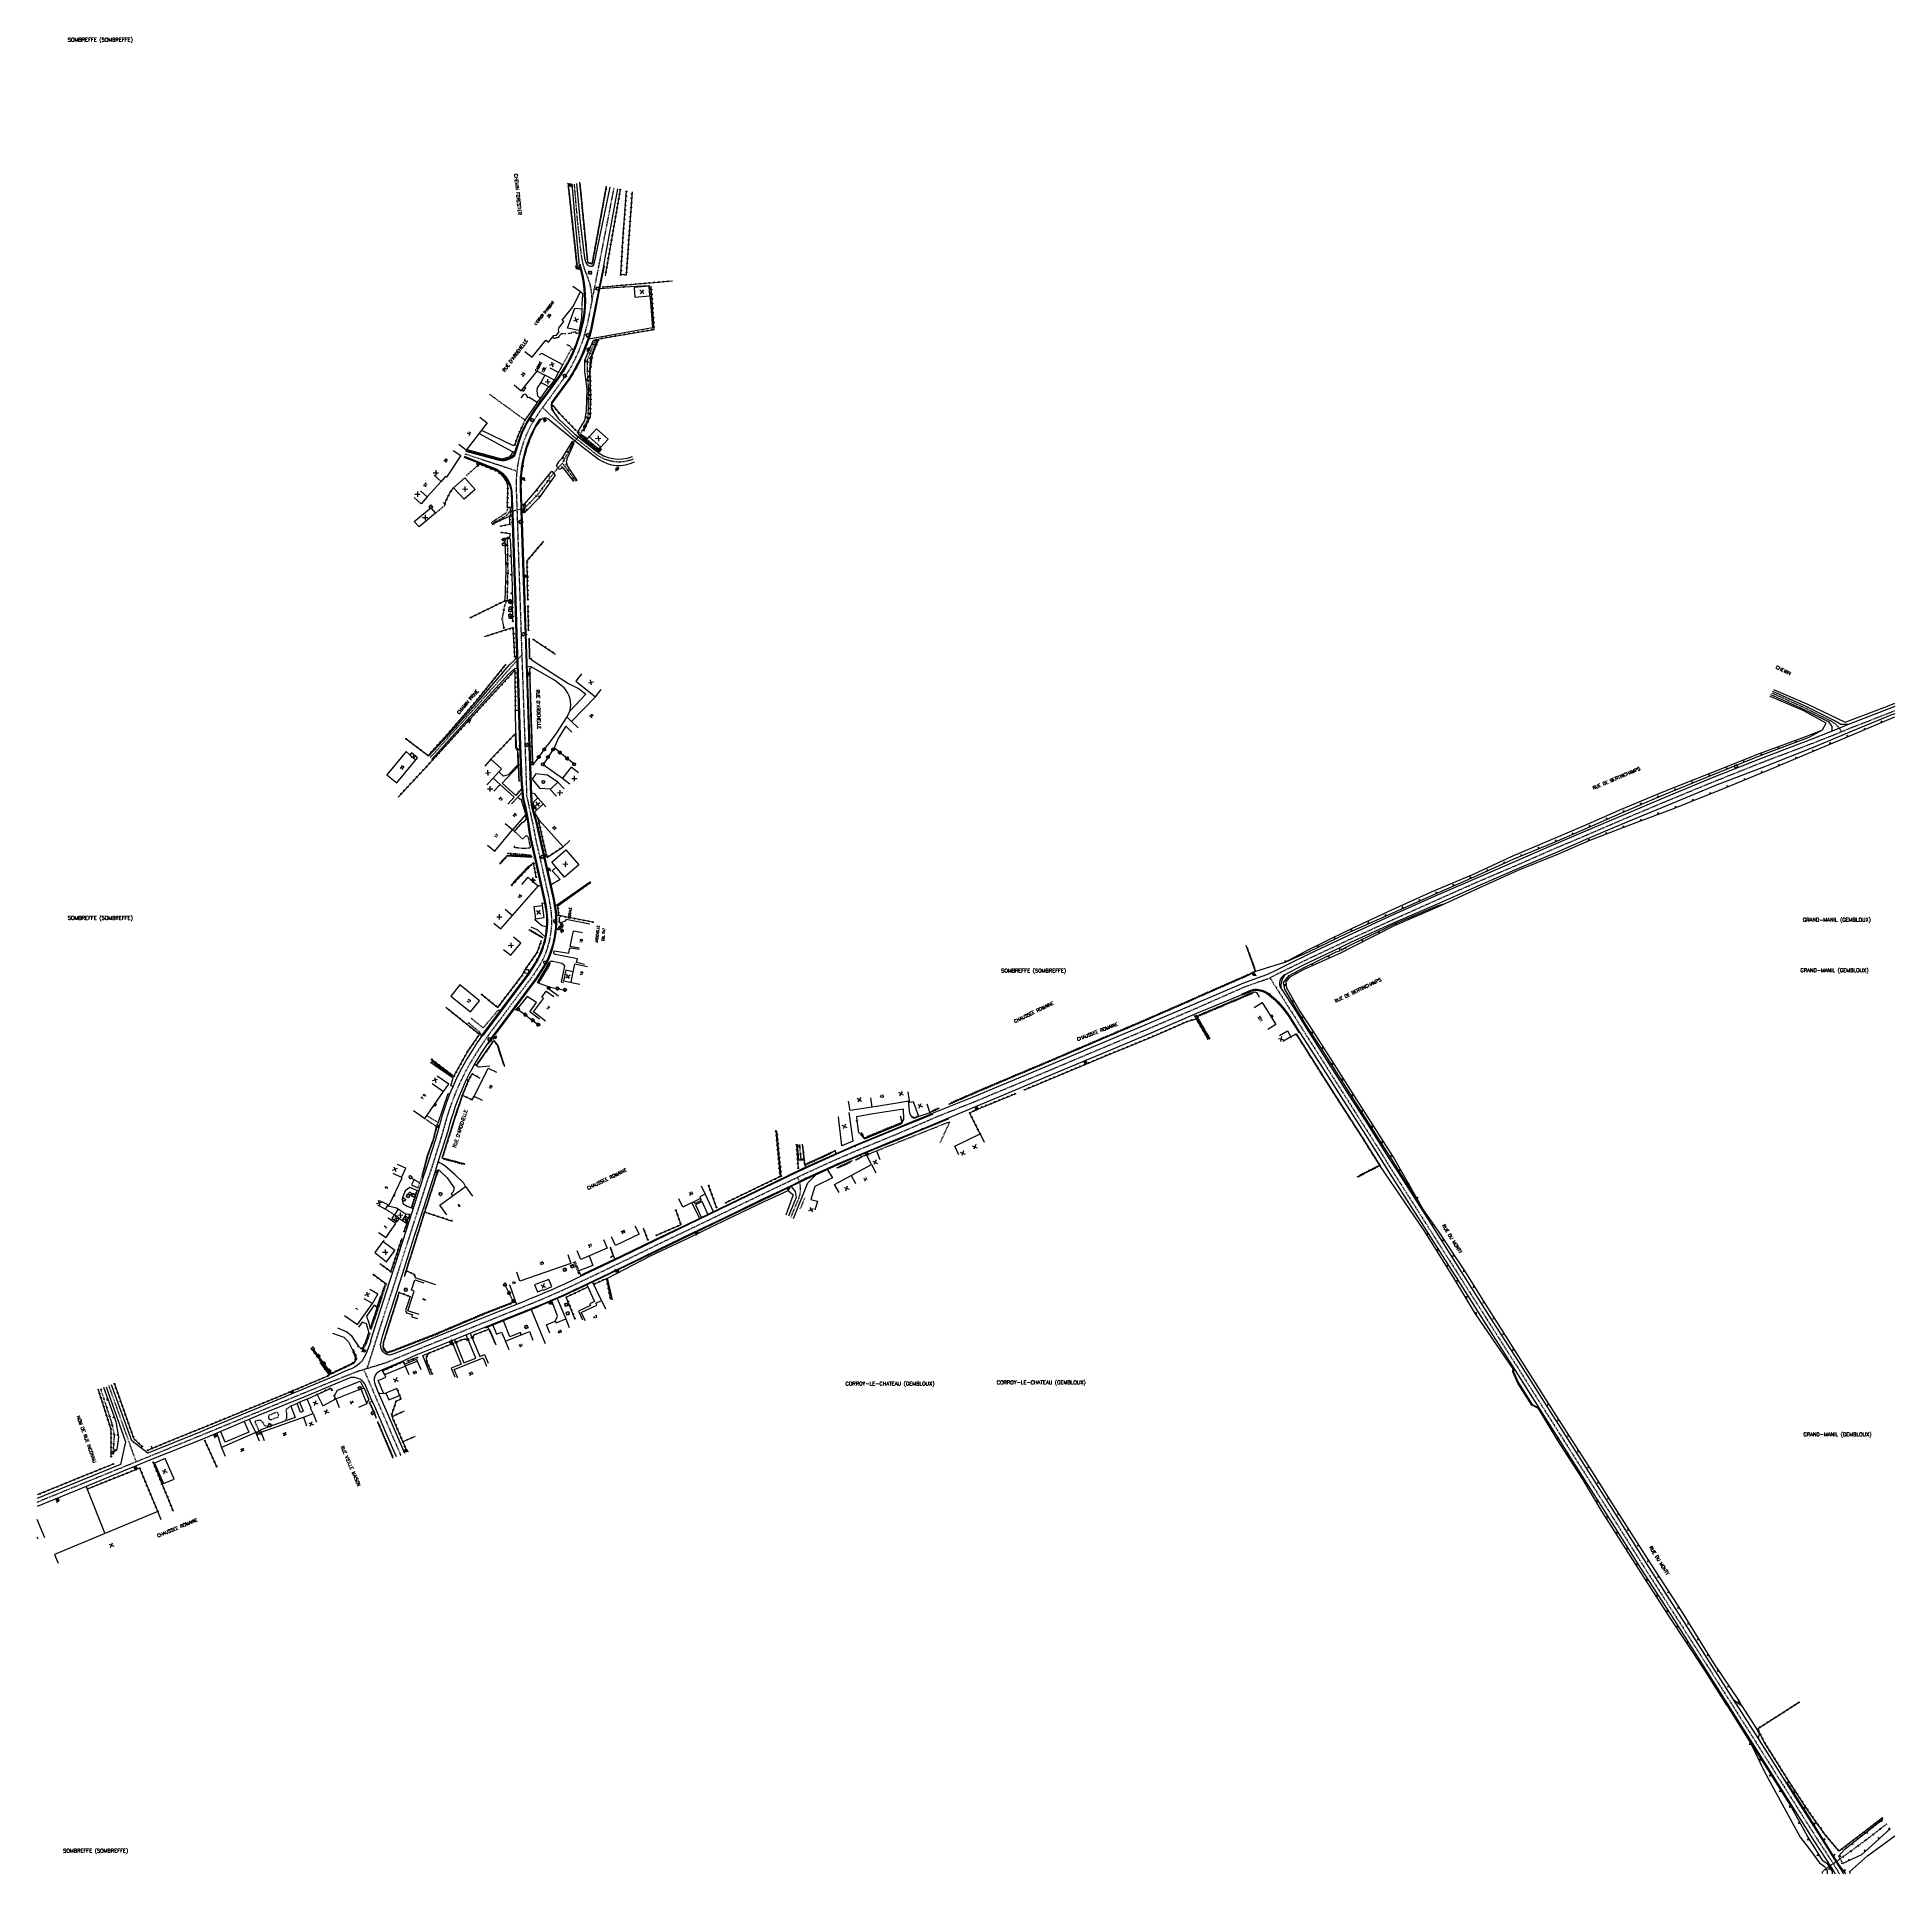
# Model space of a CAD drawing. Header units: millimetres. Extents: x 168000 to 169000, y 138000 to 138989.
import ezdxf
from ezdxf.enums import TextEntityAlignment as Align

# ---------------------------------------------------------------- set-up
doc = ezdxf.new("R2010")
doc.units = ezdxf.units.MM
doc.linetypes.add('DASHED', pattern=[0.75, 0.5, -0.25])
doc.layers.get('0').update_dxf_attribs({"linetype": 'CONTINUOUS'})
for name, color, linetype in [('W0001', 6, 'DASHED'), ('W0008', 7, 'CONTINUOUS'), ('W0100', 7, 'CONTINUOUS'), ('W0112', 1, 'DASHED'), ('W0122', 7, 'DASHED'), ('W0211', 2, 'CONTINUOUS'), ('W0220', 5, 'DASHED'), ('W0300', 7, 'CONTINUOUS'), ('W0302', 3, 'CONTINUOUS'), ('W0310', 3, 'CONTINUOUS'), ('W0322', 7, 'CONTINUOUS'), ('W0330', 7, 'CONTINUOUS'), ('W0334', 7, 'CONTINUOUS'), ('W0400', 7, 'CONTINUOUS'), ('W0420', 7, 'CONTINUOUS'), ('W0471', 7, 'CONTINUOUS'), ('W0980', 7, 'CONTINUOUS'), ('W0984', 7, 'CONTINUOUS'), ('W0989', 7, 'CONTINUOUS'), ('W0991', 7, 'CONTINUOUS'), ('W1102', 7, 'CONTINUOUS')]:
    doc.layers.add(name, color=color, linetype=linetype)
doc.styles.get("Standard").update_dxf_attribs({"font": 'romans.shx', "width": 0.85})

# ---------------------------------------------------------------- blocks, each defined once
blk = doc.blocks.new('t991o')
at = {"color": 0, "linetype": 'Continuous'}
for p, q in [((-1, 1), (1, -1)), ((-1, -1), (1, 1))]:
    blk.add_line(p, q, dxfattribs=at)
blk = doc.blocks.new('t211o')
at = {"color": 0, "linetype": 'Continuous'}
for p, q in [((-0.3, 0.5), (-0.3, 0)), ((0, 1), (0, 0)), ((0.3, 0.5), (0.3, 0))]:
    blk.add_line(p, q, dxfattribs=at)
blk = doc.blocks.new('t310o')
at = {"color": 0, "linetype": 'Continuous'}
for centre, start, end in [((-0.5, 0.4), 216.8699, 323.1304), ((0.5, -0.4), 36.8699, 143.1303)]:
    blk.add_arc(centre, 0.625, start, end, dxfattribs=at)
blk = doc.blocks.new('t322o')
at = {"color": 0, "linetype": 'Continuous'}
for radius in [0.25, 0.15]:
    blk.add_circle((0, 0), radius, dxfattribs=at)
blk = doc.blocks.new('t220o')
at = {"color": 0, "linetype": 'Continuous'}
for p, q in [((-0.25, 0.25), (0.25, 0.25)), ((-0.25, -0.25), (0.25, -0.25))]:
    blk.add_line(p, q, dxfattribs=at)
blk = doc.blocks.new('T400')
for p, q in [((-0.15, 0.3), (0.15, 0.3)), ((-0.15, -0.25), (-0.15, 0.3)), ((-0.15, 0.15), (0.15, 0.15)), ((-0.15, 0), (0.15, 0)), ((0.15, 0.3), (0.15, -0.25)), ((-0.15, -0.15), (0.15, -0.15)), ((-0.15, -0.25), (-0.15, -0.3)), ((-0.15, -0.3), (0.15, -0.3)), ((0.15, -0.3), (0.15, -0.25))]:
    blk.add_line(p, q)
blk = doc.blocks.new('T471')
for p, q in [((-0.333334, 0.333334), (-0.333334, -0.333334)), ((-0.333334, 0.333334), (0.333334, 0.333334)), ((-0.333334, 0), (0, 0)), ((0.500001, 0.500001), (1.000002, 1.000002)), ((-0.500001, -0.500001), (-1.000002, -1.000002)), ((-0.333334, -0.333334), (0.333334, -0.333334))]:
    blk.add_line(p, q)
blk.add_ellipse((0, 0), major_axis=(0.471405, 0.471405), ratio=1, start_param=5.4977871438, end_param=11.780972451)
blk = doc.blocks.new('T420')
for p, q in [((0.7, 0.7), (-0.8, 0.7)), ((-0.8, 0.7), (-0.8, -0.8)), ((0.7, 0.7), (0.7, -0.8)), ((0.7, -0.8), (-0.8, -0.8))]:
    blk.add_line(p, q)
blk.add_ellipse((0, 0), major_axis=(-0.53, 0.53), ratio=1, start_param=3.926990816990981, end_param=10.21017612417057)
blk = doc.blocks.new('t112o')
at = {"color": 0, "linetype": 'Continuous'}
for p, q in [((-0.5, 0.5), (0.5, 0.5)), ((-0.5, -0.5), (-0.5, 0.5)), ((0.5, 0.5), (0.5, -0.5)), ((0.5, -0.5), (-0.5, -0.5))]:
    blk.add_line(p, q, dxfattribs=at)
blk = doc.blocks.new('T300')
for p, q in [((-0.8, 0.5), (-0.9, 0.3)), ((-0.9, 0.3), (-0.9, 0.2)), ((-0.9, 0.2), (-0.7, 0.1)), ((-0.7, 0.6), (-0.8, 0.5)), ((-0.8, -0.1), (-0.7, 0.1)), ((-0.6, 0.7), (-0.7, 0.6)), ((-0.7, 0.1), (-0.7, 0.1)), ((-0.5, 0.7), (-0.6, 0.7)), ((-0.3, 0.6), (-0.5, 0.7)), ((-0.3, 0.6), (-0.2, 0.7)), ((-0.2, 0.6), (-0.3, 0.6)), ((-0.2, 0.7), (-0.1, 0.8)), ((-0.1, 0.8), (0.1, 0.8)), ((0.1, 0.8), (0.2, 0.7)), ((0.2, 0.7), (0.3, 0.6)), ((0.3, 0.6), (0.4, 0.5)), ((0.5, 0.5), (0.3, 0.5)), ((0.4, 0.5), (0.4, 0.5)), ((0.6, 0.4), (0.5, 0.5)), ((0.6, 0.4), (0.7, 0.3)), ((0.7, 0.3), (0.7, 0.2)), ((0.7, 0.2), (0.7, 0.1)), ((0.7, 0.1), (0.7, -0.2)), ((-0.8, -0.2), (-0.8, -0.1)), ((-0.7, -0.3), (-0.8, -0.2)), ((-0.8, -0.2), (-0.8, -0.2)), ((-0.7, -0.4), (-0.7, -0.3)), ((-0.5, -0.5), (-0.7, -0.4)), ((-0.4, -0.5), (-0.5, -0.5)), ((-0.4, -0.5), (-0.3, -0.5)), ((-0.3, -0.5), (-0.3, -0.4)), ((-0.3, -0.6), (-0.3, -0.5)), ((-0.3, -0.5), (-0.3, -0.5)), ((-0.2, -0.7), (-0.3, -0.6)), ((-0.1, -0.8), (-0.2, -0.7)), ((0.1, -0.8), (-0.1, -0.8)), ((0.2, -0.7), (0.1, -0.8)), ((0.3, -0.5), (0.2, -0.5)), ((0.3, -0.6), (0.2, -0.7)), ((0.2, -0.7), (0.2, -0.7)), ((0.5, -0.4), (0.3, -0.5)), ((0.3, -0.5), (0.3, -0.6)), ((0.3, -0.5), (0.3, -0.5)), ((0.6, -0.3), (0.5, -0.4)), ((0.7, -0.2), (0.6, -0.3)), ((0.6, -0.3), (0.6, -0.3))]:
    blk.add_line(p, q)

msp = doc.modelspace()

# ---------------------------------------------------------------- linework, layer by layer
at = {"layer": 'W0001'}
for points in [[(168310.4, 138907.4), (168302.4, 138866.2), (168295.9, 138833, -0.08985), (168284.3, 138806.1), (168282.3, 138803.3), (168274.8, 138792.9, 0.02426), (168268.9, 138784.7), (168267.5, 138782.4), (168266.1, 138780.3, 0.1428), (168258, 138741.9), (168258.5, 138727.5), (168259.2, 138705.7), (168259.9, 138685.5), (168260.5, 138667.1), (168261.6, 138635.4), (168262.6, 138606.9), (168263.5, 138580.3), (168267.4, 138562.1), (168267.5, 138561.4), (168268.2, 138557.5), (168270.5, 138547.4), (168275.7, 138524, -0.18358), (168271.5, 138490.7), (168266.9, 138483.5), (168243.3, 138452), (168239.6, 138446.6, 0.09063), (168218.8, 138401), (168216.9, 138394.5), (168211.4, 138377.1), (168210.1, 138373.5), (168202.8, 138350.7), (168199.2, 138339.5), (168194.9, 138326.1), (168192.3, 138317.9), (168187.2, 138302.4), (168177.5, 138272)], [(168298.7, 138847.2, 0.10303), (168296, 138860.3, -0.07984), (168293.2, 138869.5), (168291, 138888.8), (168289.2, 138909.7)], [(168272, 138789.3), (168288.6, 138773.8), (168299.4, 138765.3, 0.28313), (168321, 138761.6, 0.28313)], [(168211.5, 138600.8), (168237, 138629), (168260.9, 138656.1, -0.10582)], [(168933.7, 138635.7), (168951.6, 138627.6), (168965.1, 138620.8, -0.15138), (168971.3, 138614.8, -0.20976)], [(168000, 138200.1), (168026.1, 138210.8), (168060.3, 138224.7), (168088.8, 138236.3), (168157.3, 138264.5), (168172.5, 138270.5), (168187.6, 138275.1), (168203.9, 138281.9), (168219.3, 138288.1), (168240.1, 138296.6), (168259, 138304.2, 0.02077), (168295.4, 138320.1), (168315.9, 138329.9), (168333.9, 138338.7), (168351.3, 138347), (168368.7, 138355.4), (168388.8, 138365.1), (168405.3, 138373), (168413.3, 138376.9), (168429.3, 138384.2), (168441.1, 138389.3), (168462.5, 138398.1), (168484.9, 138407.8), (168504.3, 138415.5), (168524.9, 138424.1), (168545.6, 138432.8), (168575, 138445.2), (168597.2, 138454.5), (168623.4, 138465.7), (168650.1, 138477.5), (168657.5, 138480.1), (168663.2, 138482.1), (168667.6, 138484.4), (168673.7, 138487.4), (168686.1, 138493.4), (168706.5, 138503), (168729.3, 138513.4), (168752.5, 138523.8), (168774.8, 138533.7), (168796.1, 138542.8), (168817.1, 138552), (168834.2, 138559.2), (168855.1, 138568.2), (168877, 138577.4), (168902.5, 138587.9), (168929.4, 138598.6), (168955.3, 138608.4), (168967, 138613), (168976.2, 138616.8), (168997.5, 138625.1), (169000, 138626.1)], [(168663.6, 138482.3), (168681.4, 138454.2), (168726.5, 138383.3), (168726.4, 138383.3), (168729.7, 138378.1), (168747.8, 138349.7), (168764.2, 138324), (168780.4, 138298.5), (168796.8, 138272.8), (168810, 138251.9), (168828.4, 138223), (168848.4, 138191.5), (168864.7, 138165.6), (168882.9, 138137.3), (168900.9, 138109.1), (168925, 138071.2), (168945.9, 138038.2), (168958.4, 138018.4), (168967.6, 138004.3, 0.00723), (168970.2, 138000, 0.00723)], [(168405.8, 138353.4), (168410, 138363.6, 0.22977), (168409.3, 138375, -2.6506)]]:
    msp.add_lwpolyline(points, format="xyb", dxfattribs=at)
for points in [[(168230.2, 138764.4), (168258.3, 138755.1)], [(168175.8, 138271.5), (168195.7, 138225.3)], [(168038.5, 138262.8), (168053.2, 138221.8)]]:
    msp.add_lwpolyline(points, dxfattribs=at)
at = {"layer": 'W0008'}
for points in [[(168230.7, 138766.2), (168248.1, 138761.5, 0.23633), (168256.1, 138763.3), (168256.6, 138763.8), (168260.9, 138776.2, -0.05075), (168272.5, 138794.6), (168280.1, 138804.9), (168282, 138807.7, 0.11186), (168294.5, 138840.5, 0.09847), (168292, 138865.5), (168289.8, 138888.7), (168288, 138909.6)], [(168312.4, 138907), (168305.5, 138869.8), (168304.9, 138865.6), (168305.3, 138865.5), (168302.8, 138853.2), (168298.8, 138832.9, -0.09031), (168286.4, 138804.3), (168277.3, 138791.7, 0.29736), (168277.8, 138787.7), (168277.5, 138787.6), (168280.6, 138783.2), (168289.5, 138774.9), (168300.3, 138766.3, 0.28364), (168320.4, 138762.9, 0.28364)], [(168290.4, 138909.8), (168292.3, 138888.8), (168294.7, 138869.7, 0.22639), (168297.1, 138865.5, 0.40729), (168299.9, 138866.5), (168308.5, 138907.8)], [(169000, 138628.4), (168996.7, 138627.1), (168975.4, 138618.8), (168966.2, 138615), (168954.5, 138610.4), (168928.6, 138600.6), (168901.7, 138589.9), (168876.2, 138579.4), (168854.3, 138570.1), (168833.4, 138561.2), (168816.3, 138553.9), (168795.2, 138544.8), (168774, 138535.6), (168751.6, 138525.8), (168728.4, 138515.4), (168705.6, 138504.9), (168685.2, 138495.4), (168672.8, 138489.3), (168666.7, 138486.3), (168662.3, 138484.1), (168656.8, 138482.1), (168649.3, 138479.5), (168622.4, 138468), (168596.3, 138456.8), (168574, 138447.5), (168544.6, 138435.1), (168523.9, 138426.4), (168503.4, 138417.9), (168481.8, 138409.2), (168482, 138408.8), (168474, 138405.5), (168461.5, 138400.4), (168440.2, 138391.6), (168428.3, 138386.5), (168412.2, 138379.1), (168404.2, 138375.3), (168387.7, 138367.4), (168367.6, 138357.7), (168350.2, 138349.3), (168332.8, 138340.9), (168314.8, 138332.2), (168294.3, 138322.4, -0.02079), (168258, 138306.5), (168239.2, 138298.9), (168218.3, 138290.5), (168203, 138284.2), (168192, 138279.9), (168189.8, 138279.2, -0.41857), (168184.9, 138284.8), (168185.9, 138289.4), (168190.2, 138302.7), (168193.6, 138313.2), (168196.7, 138322.7), (168203, 138342.9), (168207.9, 138358.2), (168214.2, 138377.7), (168215.9, 138383.2), (168221.4, 138400.4, -0.09364), (168242.6, 138446.9), (168242.8, 138446.8), (168244.3, 138448.6), (168269.2, 138482), (168274.2, 138490, 0.17832), (168278.4, 138524.7), (168273.3, 138547.7), (168269.7, 138563.7), (168268.7, 138567.6, -0.07697), (168266.4, 138578.5), (168266.3, 138580.4), (168265.4, 138607), (168264.4, 138635.5), (168263.3, 138667.2), (168262.7, 138685.6), (168262, 138705.8), (168261.3, 138727.6), (168260.8, 138742.1, -0.14252), (168268.5, 138778.8), (168269.8, 138780.8), (168271.1, 138782.8, -0.45207), (168276.1, 138782.3), (168293.5, 138768.1), (168302.2, 138761.5, 0.27577), (168321.6, 138760.1)], [(168229.7, 138762.6), (168247.2, 138755.7, -0.23978), (168255.1, 138744.1), (168255.7, 138727.5), (168256.4, 138705.9), (168257.1, 138685.7), (168257.7, 138667.2), (168258.8, 138635.6), (168259.7, 138607.1), (168260.4, 138588.7), (168261.3, 138578.8, -0.02052), (168264.2, 138564.9), (168264.7, 138560.9), (168265.4, 138557), (168267.8, 138546.8), (168272.9, 138523.4, -0.18317), (168269.1, 138492.1), (168264.6, 138485.1), (168239.6, 138451.7), (168238.6, 138450.4), (168238.8, 138450.2, 0.09494), (168216.3, 138401.7), (168214.4, 138395.3), (168208.9, 138378), (168207.6, 138374.4), (168200.3, 138351.5), (168196.7, 138340.3), (168192.4, 138327), (168189.7, 138318.8), (168184.6, 138303.2), (168181.3, 138292.6), (168179.4, 138286.9), (168179.6, 138286.8), (168177.4, 138281, -0.24964), (168167.5, 138271.2), (168158.3, 138267.1), (168141, 138260), (168117, 138250), (168091.3, 138239.3), (168088.1, 138238), (168059.6, 138226.5), (168050.9, 138233.1), (168040, 138263.3)], [(169000, 138624.4), (168997.9, 138623.6), (168977.1, 138615), (168956, 138606.2), (168930.7, 138596.3), (168903.5, 138585.8), (168878, 138575.2), (168855.7, 138566.1), (168834.9, 138557.3), (168817.9, 138549.8), (168796.9, 138540.9), (168775.6, 138531.7), (168753.3, 138521.8), (168730, 138511.7), (168707.4, 138501.5), (168701.3, 138498.4), (168681.2, 138488.9), (168671.7, 138483.9, 0.46227), (168669.6, 138476.5), (168677.7, 138464.1), (168683.2, 138455.4), (168690.2, 138444.3), (168703.6, 138423.1), (168716.1, 138403.5), (168728.2, 138384.4), (168731.3, 138379.4), (168749.6, 138350.8), (168765.6, 138325.5), (168782, 138299.6), (168798.4, 138273.9), (168812.1, 138252.5), (168830.4, 138223.8), (168850.4, 138192.3), (168866.4, 138166.9), (168885, 138137.8), (168902.6, 138110.2), (168913, 138093.8), (168926.5, 138072.8), (168947.7, 138039), (168959.9, 138019.8), (168968.4, 138006.3, 0.01045), (168972.4, 138000, 0.01045)], [(168197.9, 138226.3), (168188.6, 138248), (168183.8, 138258.9), (168182.2, 138263.1, -0.46183), (168185.6, 138271.3), (168196.7, 138276), (168204.1, 138279.3), (168220.1, 138285.8), (168240.9, 138294.2), (168260.6, 138302.2, 0.02215), (168296, 138317.6), (168317, 138327.7), (168334.3, 138336), (168352.8, 138345), (168369.4, 138352.9), (168390, 138362.9), (168405.7, 138370.4), (168413.8, 138374.4), (168430.8, 138382.1), (168444.6, 138388), (168463.1, 138395.6), (168476.5, 138401.1), (168490.3, 138406.8), (168505.7, 138413.3), (168525.4, 138421.5), (168546.6, 138430.4), (168575.8, 138442.7), (168598.5, 138452.2), (168624.2, 138463.2), (168648.7, 138473.4), (168648.7, 138473.6), (168652.5, 138475.3, -0.13912), (168656.6, 138476.1, -0.15093), (168663.6, 138473.4, -0.0786), (168674.1, 138461.7), (168679.6, 138453.1), (168691, 138435.3), (168703, 138416.5), (168715, 138397.7), (168724.8, 138382.3), (168728, 138377.1), (168746.2, 138348.6), (168762.6, 138323), (168778.7, 138297.5), (168795.1, 138271.8), (168808.3, 138250.9), (168826.7, 138221.9), (168846.8, 138190.4), (168863.1, 138164.6), (168881.3, 138136.3), (168899.3, 138108), (168923.4, 138070.2), (168944.2, 138037.2), (168956.7, 138017.3), (168965.9, 138003.2, 0.00541), (168967.9, 138000, 0.00541)], [(168193.5, 138224.4), (168188.3, 138236.3), (168181.2, 138252.8), (168180.3, 138254.4), (168176.4, 138263.8, 0.28108), (168168.9, 138267.1), (168158, 138262.7), (168144.4, 138257), (168118.7, 138246.5), (168092.9, 138235.5), (168089.6, 138234.2), (168061.1, 138222.9), (168026.4, 138208.5), (168000, 138197.7)]]:
    msp.add_lwpolyline(points, format="xyb", dxfattribs=at)
for points in [[(168210.6, 138601.6), (168223.5, 138615.4), (168237.4, 138631.1), (168254, 138650.5), (168257.3, 138653.7), (168258.1, 138655.4)], [(168258.3, 138648.8), (168257, 138648.7), (168253.9, 138646), (168237.8, 138628.2), (168212.4, 138600)], [(168966.2, 138615), (168966.3, 138617.6), (168964.6, 138619.9), (168951, 138626.7), (168933.3, 138634.7)], [(168934.2, 138636.6), (168952.1, 138628.6), (168967.8, 138620.6), (168971, 138618.9), (168975.4, 138618.8)], [(168407.2, 138352.8), (168414.9, 138372), (168419.2, 138376.3)], [(168405.8, 138369.9), (168408, 138367.3), (168408.6, 138364.1), (168404.4, 138354)], [(168037.1, 138262.2), (168047.6, 138232.5), (168044.9, 138220.4), (168025.4, 138212.5), (168000, 138202.1)]]:
    msp.add_lwpolyline(points, dxfattribs=at)
at = {"layer": 'W0100'}
for points in [[(168262.6, 138819.4), (168266.5, 138816.3), (168273.9, 138825.5), (168275.3, 138824.5), (168278.1, 138828.1), (168279.6, 138828.2), (168280.9, 138829.9), (168280.7, 138831.3), (168280.9, 138831.6), (168280.6, 138831.8), (168283.5, 138835.5), (168282.6, 138836.3), (168288.3, 138843.5), (168292.5, 138851.6), (168288.3, 138854.4)], [(168256.7, 138801.5), (168260.6, 138798.3), (168269.2, 138808.9), (168273.2, 138806.7), (168271.2, 138802.7), (168275.8, 138800.4), (168278.5, 138804), (168280.7, 138808.1), (168283, 138812.3), (168271.6, 138818.4), (168270.3, 138817.6)], [(168238.3, 138784.1), (168242.3, 138781), (168231, 138766.4), (168227, 138769.4)], [(168223.9, 138766.1), (168228.1, 138763.4), (168220.4, 138751.7), (168219.9, 138752.2), (168217.5, 138749.5), (168210, 138741.2), (168206.7, 138737.5), (168202.9, 138740.8)], [(168293, 138645.9), (168289.9, 138642), (168300.5, 138633.6), (168287.7, 138620.2), (168291.3, 138616.8)], [(168253.4, 138575.8), (168256.7, 138579.5), (168249.2, 138586.4), (168245.4, 138589.8), (168249.9, 138594.8), (168244.3, 138599.9), (168240.9, 138596.2)], [(168291.4, 138592.6), (168287.5, 138595.7), (168282.8, 138589.8), (168286.7, 138586.7)], [(168283.7, 138584), (168280.3, 138587.6), (168276.2, 138583.7), (168279.6, 138580.1)], [(168242.5, 138553.7), (168246.4, 138550.5), (168255.9, 138562), (168256, 138562), (168263, 138570.1), (168263, 138570.4), (168260.5, 138578.4), (168260.3, 138578.5), (168260, 138578.3), (168258.7, 138579.6), (168255.3, 138575.9)], [(168286.8, 138556.2), (168283.2, 138552.8), (168279.9, 138556.4), (168270.4, 138567), (168267.7, 138571.5), (168269, 138572.7), (168267.1, 138575.6), (168267.3, 138577.1), (168269.6, 138579.2), (168273.9, 138574.4)], [(168245.8, 138511.8), (168249.6, 138508.6), (168269.7, 138531.7), (168266.9, 138534), (168267.7, 138534.8), (168266.8, 138535.7), (168266, 138534.8), (168264.2, 138536.4), (168260.8, 138532.5)], [(168251, 138497.6), (168254.9, 138494.4), (168260.3, 138501), (168256.5, 138504.2)], [(168291.8, 138498.2), (168286.9, 138499.2), (168288.7, 138507.6), (168293.6, 138506.6)], [(168296.3, 138488.2), (168289.2, 138489.7), (168288.4, 138485.6), (168284.6, 138486.4), (168283.4, 138480.7), (168292.2, 138478.9)], [(168273.6, 138459), (168267.2, 138463.9), (168272.6, 138471.1), (168271.6, 138471.9), (168274, 138475.2), (168278.1, 138472.2)], [(168655.1, 138466.4), (168659.4, 138469), (168666.7, 138457.1), (168662.4, 138454.5)], [(168668.7, 138451.3), (168673, 138453.8), (168674.9, 138450.5), (168670.5, 138448.1)], [(168239.7, 138416.2), (168235.2, 138418.4), (168242.7, 138433.7), (168247.2, 138431.5)], [(168202.5, 138410.8), (168208.7, 138406.5), (168218.8, 138421.1), (168221.6, 138425.1), (168215.3, 138429.4)], [(168478.9, 138414.4), (168480.6, 138409.7), (168474.6, 138407.6), (168471.7, 138415.6), (168469.6, 138415.2), (168469.6, 138416), (168469.1, 138415.9), (168461.8, 138414.7), (168449.5, 138412.7), (168437.6, 138410.9), (168436.8, 138415.9)], [(168437, 138409.8), (168439, 138394.3), (168433.2, 138391.9), (168431.3, 138407.4)], [(168496.2, 138387.1), (168494, 138391.6), (168507.6, 138398.4), (168509.8, 138393.9)], [(168183.2, 138360.1), (168187.6, 138357.7), (168188.9, 138360.1), (168189.4, 138359.9), (168196.5, 138374.6), (168196.1, 138374.8), (168198.5, 138379.8), (168193.9, 138381.9)], [(168431.7, 138366.7), (168429.3, 138371.1), (168438.1, 138375.9), (168449.1, 138381.8), (168446.5, 138387), (168451.9, 138389.2), (168453.7, 138384.5)], [(168357.4, 138370.3), (168359.6, 138365.8), (168356.7, 138364.4), (168357.1, 138363.5), (168347.6, 138358.9), (168345.4, 138363.4)], [(168220.6, 138354.8), (168216.8, 138360), (168230.6, 138370), (168234.4, 138364.8)], [(168416.4, 138363), (168416.4, 138363), (168420, 138362), (168418.6, 138357.2)], [(168183.7, 138345.3), (168187.8, 138342.5), (168190, 138345.7), (168193, 138350), (168188.9, 138352.9)], [(168304.8, 138341.4), (168306.8, 138336.8), (168292.7, 138330.7), (168290.7, 138335.3)], [(168321.8, 138348.8), (168324, 138344.3), (168311.4, 138338.3), (168309.2, 138342.8)], [(168285.7, 138333.4), (168287.3, 138328.6), (168259.8, 138319.1), (168258.2, 138323.9)], [(168165.5, 138300.6), (168172.4, 138295.7), (168180.5, 138307), (168183.3, 138312), (168179, 138314.5)], [(168205.6, 138301.1), (168199.5, 138303.1), (168202.9, 138313.7), (168201.5, 138314.2), (168203.3, 138319.7), (168208.1, 138318.2)], [(168295.1, 138297.6), (168292.9, 138302.1), (168301.2, 138306.1), (168300.7, 138307.2), (168303.7, 138308.6), (168305.9, 138304.1)], [(168254, 138282), (168252.1, 138286.7), (168265, 138292), (168266.9, 138287.3)], [(168275.9, 138291), (168274.1, 138295.6), (168278.9, 138297.5), (168279.3, 138296.6), (168284.6, 138298.7), (168286.4, 138294.1)], [(168193.7, 138261.3), (168187.7, 138258.8), (168186.7, 138258.4), (168183.6, 138265.6), (168187.7, 138267.4), (168187.1, 138268.8), (168198.1, 138273.3), (168198.1, 138273.4), (168204.6, 138276), (168206.5, 138271.4)], [(168226.4, 138266.8), (168224.5, 138271.4), (168240, 138277.8), (168241.9, 138273.2)], [(168122.3, 138233), (168120.6, 138237.7), (168143.3, 138245.9), (168148.6, 138247.8), (168147.2, 138250.6), (168147.5, 138250.7), (168145.3, 138255.5), (168150.8, 138258.1), (168153.8, 138252), (168160.7, 138255.7), (168174.3, 138261.1), (168177.5, 138252.9), (168172.9, 138251.1)], [(168119.7, 138232.9), (168117.7, 138237.5), (168099.2, 138229.4), (168101.2, 138224.8)], [(168066.8, 138190.5), (168064.9, 138195.1), (168009.4, 138171.9), (168011.3, 138167.3)], [(168000.5, 138180.1), (168000, 138181.3)]]:
    msp.add_lwpolyline(points, dxfattribs=at)
for points in [[(168321.4, 138853.8), (168321.8, 138848.6), (168329.8, 138849.3), (168329.4, 138854.5)], [(168289.5, 138842.8), (168293.2, 138842.4), (168293, 138837.5), (168291.8, 138830.8), (168285.5, 138832)], [(168303.4, 138767.9), (168297.2, 138773.4), (168301.1, 138777.8), (168307.3, 138772.3)], [(168230.2, 138751.5), (168235.8, 138745.2), (168229.8, 138739.9), (168224.2, 138746.1)], [(168211.9, 138735.2), (168214.4, 138732.4), (168205.6, 138725.1), (168203, 138727.9)], [(168193.6, 138587.2), (168202.3, 138597.7), (168204.8, 138600.7), (168201.5, 138603.4), (168200.7, 138602.4), (168198.7, 138604.1), (168188.3, 138591.5)], [(168291.5, 138543.1), (168283.8, 138536.5), (168277, 138544.5), (168284.6, 138551.1)], [(168271.8, 138521.3), (168272.7, 138514.5), (168268.5, 138513.9), (168267.6, 138520.7)], [(168281.6, 138510.8), (168281.7, 138510.3), (168282.2, 138510.3), (168282.1, 138510.9)], [(168222.7, 138472.5), (168233.3, 138463.9), (168238.2, 138469.9), (168227.5, 138478.5)], [(168193.7, 138350.9), (168195, 138352.8), (168196.6, 138351.7), (168198.5, 138350.5), (168199.9, 138352.7), (168198.1, 138354), (168198.7, 138354.9), (168194.4, 138357.8), (168190.9, 138352.8)], [(168181.7, 138334.4), (168188.1, 138329.5), (168191.6, 138334.3), (168192.5, 138335.5), (168186.1, 138340.3)], [(168267.7, 138317.1), (168269.3, 138313.2), (168272.6, 138314.6), (168272.8, 138314.1), (168277.1, 138316.2), (168275.5, 138320)], [(168068.9, 138223.5), (168063.2, 138221.1), (168068, 138210.1), (168073.7, 138212.5)]]:
    msp.add_lwpolyline(points, close=True, dxfattribs=at)
at = {"layer": 'W0112'}
for points in [[(168317.1, 138860.5), (168314.8, 138860.9)], [(168293.3, 138846.7), (168293.2, 138842.4)], [(168291.8, 138830.8), (168291.4, 138829.2), (168290.2, 138829.1), (168290.1, 138829.8), (168287.7, 138829.7), (168287.7, 138829.1), (168285.7, 138829)], [(168280.7, 138827.3), (168280.8, 138827), (168278.3, 138826.4), (168277.3, 138827.1)], [(168284.5, 138829), (168282, 138828.9)], [(168283, 138812.3), (168287.8, 138821.1), (168286.7, 138822.4), (168285.1, 138823.1)], [(168300.5, 138825.5), (168300.7, 138826.2), (168301.5, 138826), (168301.3, 138825.3)], [(168261.2, 138779.3), (168262.7, 138782.4), (168243.3, 138796.5)], [(168237.8, 138758.7), (168230.9, 138752.4)], [(168214.4, 138732.4), (168219.7, 138736.8), (168218.5, 138738.1)], [(168254.5, 138730.9), (168254.8, 138731), (168254.7, 138735.5), (168254.3, 138735.5), (168253.3, 138735.5), (168253.1, 138734.4), (168252.3, 138732.4), (168250.4, 138731.1), (168244.5, 138727.4), (168245.2, 138726.3), (168247.3, 138727.5)], [(168261.9, 138732.6), (168261.8, 138737.2), (168262.3, 138737.2), (168262.4, 138732.6)], [(168251.9, 138718.5), (168254, 138719.1), (168254, 138719.4)], [(168257.1, 138553.3), (168256.6, 138552.6), (168261.1, 138552.1), (168265.2, 138552.2), (168265.6, 138552.6), (168264.4, 138558), (168263.9, 138558.6), (168262.8, 138558.5), (168261.3, 138557), (168256, 138562)], [(168266.4, 138547.4), (168265.5, 138548.3), (168253.3, 138549.3), (168253, 138549.1)], [(168701.4, 138496.9), (168701.1, 138497.9), (168701.8, 138498.1), (168702.2, 138497.2)], [(168233.7, 138460.5), (168240.1, 138455.3), (168248.3, 138465.1)], [(168231.9, 138458.3), (168238.3, 138453), (168237.9, 138452.5)], [(168208.7, 138406.5), (168215, 138402.3), (168215.2, 138402.9), (168215.9, 138404.3), (168209.8, 138408)], [(168451.9, 138389.2), (168491, 138404.8), (168491.2, 138404.6), (168485.9, 138393.3)], [(168446.5, 138387), (168443.7, 138385.9)], [(168205.9, 138371.9), (168201.3, 138374.6)], [(168205.1, 138369.2), (168205.9, 138371.9), (168206.8, 138374.7)], [(168410.8, 138357.9), (168413.4, 138364.2)], [(168192.3, 138354.7), (168187.6, 138357.7)], [(168186.1, 138340.3), (168186.8, 138341.2)], [(168288.5, 138329.1), (168289, 138329.2), (168291.3, 138323.2), (168292.1, 138323.4), (168291.6, 138324.6), (168289.8, 138329.5), (168289, 138329.2)], [(168188, 138317.6), (168183.7, 138304.8), (168179.7, 138292.9)], [(168179.1, 138291), (168177.4, 138286.1), (168175.4, 138281.9), (168173.4, 138283.5), (168172.7, 138283.6), (168172.5, 138283.8)], [(168170.2, 138282.3), (168170.4, 138282), (168170, 138281.7), (168170.3, 138281.3), (168171.5, 138279.4), (168171.9, 138277.2), (168170.6, 138274.8), (168166.4, 138272.8), (168157.9, 138268.8), (168157.8, 138269.1)], [(168186.1, 138282.8), (168187.1, 138281.3)], [(168136.5, 138251.8), (168134, 138250), (168134.2, 138247.4), (168134.3, 138245.2), (168133.3, 138243.6)], [(168124.8, 138240.6), (168122.4, 138241.3), (168121.3, 138243.2), (168120, 138244.2), (168117.1, 138243.6), (168120.4, 138236.2)], [(168061.4, 138230.4), (168061.8, 138229.3)], [(168040.1, 138226.1), (168041.3, 138226.2), (168041.4, 138227.3)], [(168962.2, 138004), (168963.6, 138002.1)], [(168971.7, 138005.4), (168971.5, 138006.5), (168969.7, 138009.5)]]:
    msp.add_lwpolyline(points, dxfattribs=at)
msp.add_lwpolyline([(168128.4, 138248.4, -0.75952), (168129.4, 138245.7), (168126.4, 138244.6, -0.99115), (168125.2, 138247)], format="xyb", close=True, dxfattribs=at)
at = {"layer": 'W0122'}
for points in [[(168288.5, 138770.2), (168292.4, 138774.7)], [(168277.7, 138753.6), (168280.5, 138756.9)], [(168254.1, 138733.2), (168262.4, 138735.1)], [(168192.2, 138364.6), (168191.8, 138364.8)], [(168192.7, 138365.7), (168192.3, 138365.8)], [(168962.9, 138002.8), (168970.5, 138008.1)]]:
    msp.add_lwpolyline(points, dxfattribs=at)
at = {"layer": 'W0211'}
for points in [[(168292.7, 138774.7), (168297.4, 138771), (168303.3, 138766.4), (168302.6, 138765.5), (168297.3, 138769.2), (168292, 138774), (168291.9, 138774.6), (168290.9, 138775.8), (168294.9, 138782.2), (168295.7, 138787.3), (168296, 138799.1), (168294.9, 138808.7), (168294.9, 138814.7), (168299.4, 138825.6), (168300.5, 138825.5)], [(168301.3, 138825.3), (168297.7, 138815.5), (168297.3, 138808.8), (168297.6, 138795.3), (168297.7, 138784.6), (168294.3, 138776.9)], [(168290.6, 138750.4), (168285.5, 138757.9), (168284.9, 138760.3), (168285.5, 138762.2), (168289.1, 138770), (168287.9, 138770.8), (168282.3, 138761.6), (168280.6, 138760.1), (168279.3, 138757.8), (168281, 138756), (168282.9, 138756.8), (168287.9, 138750.7), (168288.8, 138749.5)], [(168262.3, 138737.2), (168267.9, 138743.7), (168277, 138755), (168278.8, 138752.9), (168270.1, 138740.5), (168262.4, 138732.6)], [(168247.3, 138727.5), (168254.3, 138730.8)], [(168252, 138685.3), (168252.4, 138701.8), (168251.9, 138718.5)], [(168254.1, 138719.1), (168254.7, 138718.6), (168255.6, 138699), (168255.9, 138684.7)], [(168835.4, 138556.2), (168856.4, 138564.3), (168879, 138572.8), (168904.7, 138582.9), (168931.8, 138594), (168956.9, 138604.6), (168977.9, 138613.5), (168999.1, 138622.4), (169000, 138622.8)], [(168671.4, 138490.5), (168684.7, 138496.4), (168704.9, 138506.1), (168727.8, 138516.4), (168751.1, 138526.8), (168773.5, 138536.7), (168794.6, 138546.1), (168815.9, 138554.9), (168832.9, 138562.3), (168853.7, 138571.5), (168875.5, 138580.8), (168901, 138591.2), (168928, 138602.1), (168953.9, 138611.9), (168961.1, 138615.8)], [(168671.4, 138490.5), (168684.2, 138497.3), (168704.7, 138507.4), (168727.2, 138518), (168750.5, 138528.5), (168773.1, 138538.1), (168794, 138547.7), (168815.2, 138556.8), (168832.1, 138563.9), (168852.9, 138573), (168874.8, 138582.2), (168900.6, 138592.5), (168927.2, 138603.1), (168953.5, 138612.8)], [(168745.9, 138358), (168730.2, 138385.7), (168718.1, 138404.6), (168705.5, 138424.4), (168692.4, 138445), (168685, 138456.5), (168679.4, 138465.1), (168672.7, 138476.8), (168672.3, 138480.1), (168674.5, 138482.9), (168682.1, 138486.9), (168702.2, 138495.9), (168708.4, 138499.2), (168730.7, 138510.4), (168754, 138520.5)], [(168702.2, 138497.2), (168703.6, 138498.3), (168707.8, 138500.4), (168730.3, 138511.1), (168753.7, 138521.1), (168758, 138522.3)], [(168745.9, 138358), (168729, 138384.9), (168716.9, 138404), (168704.4, 138423.7), (168691, 138444.7), (168683.9, 138455.8), (168678.4, 138464.5), (168671.7, 138476.2), (168671, 138479.8), (168674, 138483.6), (168681.7, 138487.6), (168699.2, 138496.2), (168701.4, 138496.9)], [(168409.2, 138392.5), (168409.8, 138384.3), (168412.5, 138384.3)], [(168795, 138282.4), (168781.4, 138304), (168768.5, 138324.6), (168755, 138344.8), (168745.9, 138358)], [(168774.2, 138301.5), (168762.7, 138320.5), (168747, 138345.8)], [(168909.6, 138090.8), (168897.3, 138110.1), (168879.1, 138137.8), (168861.9, 138164.5), (168842.3, 138195.3), (168832.2, 138212.1), (168818.6, 138233.3), (168810.3, 138246.8), (168808.1, 138250.4), (168804.5, 138252.3), (168797, 138264.1), (168794.3, 138270.3), (168794.6, 138271.9), (168774.2, 138301.5)], [(168041.4, 138227.3), (168043, 138228.4), (168044, 138235.1), (168042.6, 138243.3), (168035.9, 138261.8)], [(168917.5, 138090.7), (168916.3, 138093), (168902.6, 138113.4), (168885.1, 138141.5), (168866.9, 138169.8), (168848.8, 138198), (168836.8, 138217), (168824.9, 138235.6), (168813.3, 138253.6)], [(168922.4, 138070.2), (168929.7, 138055.3), (168949.1, 138019.7), (168954.1, 138013.2), (168959.5, 138005.9), (168962.2, 138004)], [(168922.4, 138070.2), (168931.6, 138056), (168944.1, 138036), (168953.2, 138019.7), (168960.8, 138007.3), (168963.4, 138005.8), (168966.2, 138001.3), (168966.3, 138000)], [(168973.7, 138000), (168969.9, 138005.1), (168961.3, 138018.9), (168953, 138032.2), (168942.1, 138049.2), (168942.9, 138049.8)], [(168969.7, 138009.5), (168973.2, 138013.5), (168993.6, 138029.5)], [(168997.4, 138024.3), (168982, 138010.2), (168971.7, 138005.4)], [(168963.6, 138002.1), (168963.6, 138000)], [(168976.2, 138000), (168975.6, 138001)]]:
    msp.add_lwpolyline(points, dxfattribs=at)
at = {"layer": 'W0220'}
for points in [[(168303, 138766), (168297.7, 138769.7), (168292.5, 138774.2), (168292.4, 138774.7), (168295.7, 138781.7), (168296.5, 138783.6), (168296.8, 138788.4), (168296.9, 138799.3), (168296.3, 138807.7), (168296.3, 138815.1), (168300.3, 138825.1)], [(168280.5, 138756.9), (168282.8, 138759.3), (168288.5, 138770.2)], [(168262.4, 138735.1), (168269.9, 138742.9), (168277.7, 138753.6)], [(168289.7, 138750), (168282.8, 138759.3)], [(168245, 138726.8), (168252.9, 138731.2), (168254.1, 138733.2)], [(168251.4, 138670.5), (168250.4, 138675.3), (168251.7, 138682.6), (168253.1, 138686.3), (168253.5, 138700.7), (168253.2, 138718.7)], [(168410.3, 138392.6), (168411, 138384.7)], [(168040.9, 138226.5), (168041.7, 138236), (168040.2, 138242.8), (168034.2, 138261.2)], [(168995.6, 138026.8), (168981.3, 138015.8), (168970.5, 138008.1)], [(168962.9, 138002.8), (168960.8, 138000.7), (168961, 138000)]]:
    msp.add_lwpolyline(points, dxfattribs=at)
at = {"layer": 'W0302'}
for points in [[(168266.7, 138597.6), (168268.2, 138598.6), (168274.7, 138607.5)], [(168289.1, 138597.3), (168278.3, 138606.1), (168272.3, 138597.2)], [(168275.4, 138476.9), (168276.2, 138477.3), (168284.2, 138475.7)], [(168258.9, 138465.3), (168269.8, 138457)], [(168251.8, 138317), (168256.5, 138307.7)], [(168148.4, 138282.6), (168157.7, 138270)]]:
    msp.add_lwpolyline(points, dxfattribs=at)
at = {"layer": 'W0310'}
for points in [[(168285.9, 138909.4), (168290.8, 138863.8)], [(168292.1, 138910), (168296.3, 138867.5), (168298.8, 138866.5), (168306.4, 138908.2)], [(168264.8, 138665.1), (168265, 138654.5), (168267, 138653)], [(168265.9, 138649.2), (168265.1, 138648.6), (168265.7, 138627.8), (168266.7, 138597.6)], [(168259, 138597.2), (168258.8, 138604.5), (168257.7, 138606.3), (168257.6, 138613)], [(168259.4, 138588), (168259.1, 138596.4)], [(168259.8, 138582.9), (168257.6, 138580.7)], [(168249.1, 138543.5), (168249.6, 138544.3), (168253.4, 138548.3), (168265.6, 138547.8)], [(168255.4, 138532.4), (168265, 138542.7)], [(168281.1, 138508.4), (168283.2, 138510.1), (168282.7, 138511.2), (168281, 138512.5), (168281.3, 138515.2)], [(168264.7, 138508.3), (168272.3, 138503.8)], [(168269.9, 138479.5), (168276.4, 138490.4)], [(168490.7, 138414.3), (168502.7, 138419.6), (168523.5, 138428.4), (168543.7, 138436.9), (168574, 138449.9), (168595.4, 138459), (168621.4, 138470.5), (168655.9, 138485.7), (168650.9, 138499.7)], [(168631.4, 138449.3), (168624.4, 138461.1), (168624.9, 138461.8), (168655.5, 138474.7), (168656.5, 138474.4), (168657.9, 138471.8)], [(168677.8, 138452.1), (168689.2, 138434.1), (168701.1, 138415.3), (168713.1, 138396.7), (168722.8, 138381.3), (168710.3, 138375)], [(168236.5, 138435.2), (168245.9, 138448.5), (168247.9, 138445.8), (168251.5, 138434.6)], [(168212.3, 138437.8), (168223.6, 138429.1)], [(168218, 138385.3), (168226, 138410.5), (168229, 138419.1), (168232, 138426.6)], [(168480.6, 138410), (168485.7, 138412.2)], [(168207.1, 138374.9), (168210.2, 138386.6), (168213.5, 138395.8), (168214.8, 138401.3)], [(168443.6, 138399.2), (168444.9, 138396.6), (168445.6, 138396.1), (168465.3, 138404.2), (168465.5, 138405.1), (168464.8, 138407.9)], [(168474.3, 138407.8), (168471.9, 138406.8), (168471.5, 138407.6)], [(168427.9, 138388.3), (168413.2, 138381.6), (168412, 138392.8)], [(168230.4, 138381.9), (168218.1, 138385.2)], [(168438.8, 138383.7), (168430.3, 138379.9)], [(168443.7, 138385.6), (168440.5, 138384.4)], [(168214.7, 138375.6), (168208.5, 138356.1), (168203.6, 138340.5), (168197.6, 138321.4)], [(168201.6, 138358.6), (168204.5, 138367.8)], [(168199.9, 138352.7), (168200.7, 138355)], [(168308.5, 138337.5), (168310.1, 138332.6), (168308.8, 138332.1)], [(168187.2, 138316.8), (168179.4, 138293.4)], [(168256.5, 138307.7), (168240.4, 138301.4), (168213.5, 138290.1), (168202, 138285.6), (168191.8, 138281.6), (168188.4, 138280.6), (168187.4, 138281.6), (168186.2, 138283.6), (168186.4, 138286), (168191.8, 138303.2), (168194.9, 138312.9)], [(168174, 138283.4), (168175.1, 138282.8), (168177, 138286.4), (168178.6, 138291.3)], [(168243.3, 138293.1), (168246.9, 138284.8)], [(168182.6, 138245.1), (168181.4, 138248.3), (168179.2, 138253.1)], [(168191.7, 138223.6), (168183.4, 138243.2)]]:
    msp.add_lwpolyline(points, dxfattribs=at)
at = {"layer": 'W0322'}
for points in [[(168313.9, 138906.5), (168305.7, 138860.1)], [(168314.2, 138860.6), (168315.2, 138878.6), (168317.3, 138905.9)], [(168320.3, 138905.3), (168317.1, 138860.5)], [(168294.3, 138776.9), (168297.9, 138784.6), (168298, 138795.9), (168297.6, 138808.8), (168298.9, 138817.8), (168302.3, 138826.3), (168332.1, 138831.3), (168330.6, 138854.6)], [(168304.7, 138854.2), (168342, 138857.4)], [(168277.8, 138790.1), (168280.8, 138786.4), (168290.4, 138776.6)], [(168257.1, 138769.1), (168259.1, 138774.6), (168261.2, 138779.3)], [(168297.2, 138773.4), (168296, 138772.5), (168292.7, 138774.7)], [(168256, 138765.4), (168254.5, 138762.7), (168250.1, 138761.4), (168231.4, 138766.5)], [(168253.2, 138735.6), (168253.4, 138747.6), (168252.7, 138749.5), (168251.6, 138751.2), (168250.3, 138752.7), (168248.8, 138754.1), (168247.6, 138755), (168237.8, 138758.9)], [(168219.3, 138737.3), (168222.1, 138743.3), (168224.2, 138746.1)], [(168249.6, 138725.4), (168249.7, 138725.5), (168254.5, 138726.4), (168254.5, 138730.9)], [(168250, 138722), (168254.7, 138721.5), (168254.2, 138719.5), (168249.8, 138718.1)], [(168264.2, 138685.9), (168263.7, 138706.8), (168272.8, 138717.3)], [(168256, 138674.2), (168255.8, 138684.1), (168255.2, 138685.3), (168252, 138685.3), (168232.8, 138675.9)], [(168264.5, 138669.5), (168264.3, 138682.8)], [(168257.1, 138655.2), (168256.3, 138670.8), (168240.7, 138665.9)], [(168267.1, 138664.4), (168279.1, 138656.5)], [(168198.6, 138610.9), (168210.4, 138601.9), (168223, 138615.8), (168236.6, 138631.6), (168252.5, 138651.2)], [(168257.5, 138626.3), (168257.4, 138648), (168238.7, 138627.8), (168213, 138599.6), (168194.3, 138579.5)], [(168244.3, 138599.9), (168257.7, 138614)], [(168269.6, 138568.1), (168274.4, 138547.1), (168283.2, 138552.8)], [(168253.4, 138548), (168266.2, 138547.3)], [(168268.7, 138536.5), (168267.2, 138544.4), (168255.5, 138532.1)], [(168299.1, 138512.3), (168280.9, 138515.8), (168280.2, 138521.1), (168298.1, 138533.7)], [(168239.3, 138473.3), (168247.9, 138466.4), (168260.9, 138483.3), (168262.6, 138486.4), (168269.2, 138496), (168271.5, 138502.5)], [(168212.5, 138438.4), (168224.3, 138429.3), (168231.7, 138442.5), (168238.1, 138451.8), (168220, 138466.4)], [(168531.5, 138422), (168547.9, 138428.9), (168576.5, 138440.9), (168599.8, 138450.4), (168619.1, 138458.8), (168623.9, 138460.3), (168630.4, 138449.1)], [(168674.9, 138450.5), (168677.8, 138452.1)], [(168232, 138426.6), (168234.1, 138430.7), (168238.3, 138428.3)], [(168229, 138419.1), (168234.2, 138416.6), (168235.2, 138418.4)], [(168507.6, 138398.4), (168501.9, 138409.7), (168507.9, 138412.4), (168526.4, 138419.9)], [(168397.7, 138399.8), (168399.9, 138375.3), (168385, 138368.1), (168370.7, 138361.2)], [(168400.5, 138375.6), (168398.2, 138399.8)], [(168408.8, 138392.4), (168409.6, 138379.8)], [(168216, 138378.7), (168214.7, 138375.6)], [(168365.7, 138358.7), (168361.4, 138370.6)], [(168197.5, 138345.8), (168199.1, 138350.4)], [(168208.8, 138356.1), (168223.4, 138351.4)], [(168343.8, 138357.2), (168346.5, 138349.4), (168333.3, 138343.6)], [(168190.4, 138324.1), (168193.5, 138333.1), (168196.4, 138342.2)], [(168328.8, 138341.3), (168326.4, 138347.6)], [(168187.9, 138317.4), (168180.7, 138322.8)], [(168190.4, 138324.1), (168184.4, 138328.4)], [(168198.9, 138324.5), (168202.9, 138322.8), (168203.6, 138320.6)], [(168300.2, 138317.6), (168306.5, 138320.5), (168308.7, 138309.1)], [(168194.9, 138312.9), (168200.8, 138310.8)], [(168289.5, 138298.9), (168284.8, 138310.4), (168296, 138315.7)], [(168234.4, 138288.9), (168235.6, 138290.3), (168243.1, 138293.2)], [(168147.8, 138282.4), (168157.8, 138269.2), (168168.7, 138274.3), (168170.8, 138275.6), (168171.5, 138277.1), (168170.9, 138279.8), (168169.9, 138281.1)], [(168212.7, 138269.2), (168209.8, 138275.6), (168209.6, 138278), (168210.6, 138280.2), (168223.3, 138285.3)], [(168225.6, 138286.3), (168229.6, 138287.8), (168231.6, 138287.7)], [(168059.5, 138228), (168074.4, 138234.3), (168087.5, 138239.5), (168098.2, 138243.9), (168131.9, 138257.6), (168157.4, 138268.4), (168152.3, 138275.5)], [(168187.1, 138268.8), (168185.9, 138270.7), (168197.1, 138275.7), (168198.1, 138273.4)], [(168204.6, 138277.9), (168198.8, 138275.8)], [(168039.8, 138224.6), (168039.8, 138239.1), (168032.9, 138260.8)], [(168041.6, 138263.8), (168052, 138234.2), (168056.5, 138230.1)], [(168150.8, 138258.1), (168158.2, 138261.4), (168158.6, 138260.4)], [(168199.3, 138226.9), (168192.2, 138243.5), (168191.4, 138245.1), (168191.2, 138246.2), (168190.9, 138247.3), (168192.1, 138251), (168193.3, 138254.4), (168195.9, 138255.7), (168193.7, 138261.3)], [(168159.9, 138257.3), (168160.5, 138255.8)], [(168191.2, 138246.2), (168197.7, 138249.3)], [(168090.3, 138233.1), (168096.7, 138218.9)], [(168197, 138232.7), (168203.6, 138235.5)], [(168040.9, 138220.6), (168024.8, 138214.1), (168000, 138204)], [(168062.4, 138221.5), (168073.2, 138195.3)], [(168064.9, 138195.1), (168055.2, 138218.4), (168026.9, 138207.1)], [(168993.2, 138030), (168970, 138012.2), (168962.6, 138020.9), (168954.1, 138032.8), (168942.9, 138049.8), (168929.8, 138070.7), (168926.1, 138078.1), (168948.7, 138092.5)]]:
    msp.add_lwpolyline(points, dxfattribs=at)
at = {"layer": 'W0330'}
for points in [[(168953.5, 138612.8), (168961.1, 138615.8), (168963.1, 138619.4), (168950.6, 138626.1), (168932.8, 138633.7)], [(168934.6, 138637.5), (168952.6, 138629.8), (168973.2, 138619.9), (168996.1, 138628.6), (169000, 138630.2)], [(168754, 138520.5), (168758, 138522.3), (168776.2, 138530.7), (168797.2, 138540.2), (168818.5, 138548.8), (168835.4, 138556.2)], [(168671.4, 138490.5), (168655.9, 138485.7)], [(168747, 138345.8), (168722.8, 138381.3)], [(168309.7, 138309), (168307.1, 138320.7), (168330.2, 138332.7), (168350.8, 138342.4), (168370.8, 138352.1), (168391.3, 138361.9), (168404.2, 138367.9), (168407, 138365.5), (168403, 138354.6)], [(168266, 138303.8), (168273.4, 138285.4)], [(168813.3, 138253.6), (168795, 138282.4)], [(168909.6, 138090.8), (168922.4, 138070.2)], [(168975.6, 138001), (168985.2, 138009.7), (169000, 138020.5)]]:
    msp.add_lwpolyline(points, dxfattribs=at)
at = {"layer": 'W0334'}
for points in [[(168230.5, 138765.7), (168248, 138761.1, 0.23644), (168256.4, 138762.9), (168257.1, 138763.5), (168261.3, 138776, -0.05069), (168272.9, 138794.3), (168280.5, 138804.6), (168282.4, 138807.4, 0.11191), (168295, 138840.4, 0.09832), (168292.5, 138865.6), (168292.5, 138866), (168292, 138866)], [(168304.9, 138865.6), (168302.3, 138853.3), (168298.3, 138833, -0.09026), (168286, 138804.6), (168276.9, 138792, 0.2601), (168277.5, 138787.6)], [(168242.6, 138446.9), (168243.9, 138448.9), (168268.8, 138482.3), (168273.8, 138490.2, 0.17822), (168277.9, 138524.6), (168272.8, 138547.6), (168269.2, 138563.6), (168268.2, 138567.5, -0.07679), (168265.9, 138578.4), (168265.8, 138580.4), (168264.9, 138606.9), (168263.9, 138635.5), (168262.8, 138667.2), (168262.2, 138685.5), (168261.5, 138705.7), (168260.8, 138727.6), (168260.3, 138742.1, -0.14257), (168268.1, 138779.1), (168269.4, 138781.1), (168270.7, 138783.1), (168271.2, 138782.8)], [(168229.9, 138763), (168247.4, 138756.1, -0.24069), (168255.6, 138744.1), (168256.2, 138727.5), (168256.9, 138705.9), (168257.6, 138685.7), (168258.2, 138667.2), (168259.3, 138635.7), (168260.2, 138607.1), (168260.9, 138588.7), (168261.8, 138578.9, -0.02047), (168264.7, 138565), (168265.2, 138561), (168265.9, 138557.1), (168268.3, 138546.9), (168273.4, 138523.5, -0.18325), (168269.5, 138491.9), (168265, 138484.8), (168240, 138451.4), (168238.8, 138450.2)], [(168286.7, 138625.9, 0.27386), (168283.7, 138638.3), (168278.5, 138642.5), (168265.6, 138649.9), (168263.9, 138649.5)], [(168671.7, 138483.9, 0.21147), (168669.6, 138476.5)], [(168648.7, 138473.4), (168648.8, 138473.2), (168652.7, 138474.8, -0.13971), (168656.6, 138475.6, -0.15093), (168663.2, 138473, -0.07859), (168673.7, 138461.4), (168679.2, 138452.8), (168679.6, 138453.1)], [(168474.6, 138407.6), (168472, 138406.5, -0.18696), (168469.8, 138409.4), (168469.1, 138415.9)], [(168490.3, 138406.8), (168490.4, 138406.3), (168476.7, 138400.7), (168463.3, 138395.1), (168444.8, 138387.6), (168431, 138381.6), (168414.1, 138373.9), (168405.9, 138370), (168390.3, 138362.5), (168369.6, 138352.5), (168353, 138344.5), (168334.5, 138335.5), (168317.2, 138327.2), (168296.2, 138317.2, -0.02214), (168260.8, 138301.7), (168241.1, 138293.7), (168240.9, 138294.2)], [(168292.8, 138321.7), (168292.6, 138322.1, 0.00086), (168294.1, 138322.9), (168314.6, 138332.7), (168332.6, 138341.4), (168350, 138349.7), (168367.4, 138358.1), (168387.5, 138367.8), (168404, 138375.8), (168412, 138379.6), (168428.1, 138386.9), (168440, 138392.1), (168461.3, 138400.9), (168473.8, 138406), (168481.4, 138409.1), (168481.8, 138409.2)]]:
    msp.add_lwpolyline(points, format="xyb", dxfattribs=at)
for points in [[(168292.5, 138851.6), (168293.5, 138850.9), (168293.3, 138846.7)], [(168329.5, 138855), (168331.2, 138832.1), (168296.9, 138826)], [(168302.8, 138853.3), (168316, 138854.2), (168329.5, 138855)], [(168282, 138828.9), (168280.7, 138827.3)], [(168287.8, 138821.1), (168288.7, 138820.1)], [(168260.9, 138798.8), (168261.8, 138798.1), (168263.1, 138799.8), (168262.3, 138800.5)], [(168262.7, 138782.4), (168268.8, 138791.1), (168269.1, 138791.9), (168270.9, 138794.2), (168275.5, 138800.5)], [(168271.2, 138802.7), (168269.1, 138799.9), (168268.9, 138798.2), (168269.4, 138795.6), (168270.9, 138794.2)], [(168269.1, 138791.9), (168264.8, 138794.6), (168264.4, 138794.4), (168263, 138796.4), (168261.7, 138796.1), (168260.4, 138794.4)], [(168237.9, 138775.3), (168256, 138765.4)], [(168239.2, 138777.1), (168256.3, 138768.9), (168257.1, 138769.1)], [(168255.4, 138735.5), (168254.7, 138735.5)], [(168254.8, 138731), (168255.6, 138731)], [(168261.2, 138737.2), (168261.8, 138737.2)], [(168261.9, 138732.6), (168261.3, 138732.6)], [(168267, 138653), (168286.1, 138640.8), (168291.8, 138637.9), (168295.4, 138634.9), (168286.7, 138625.9), (168285.2, 138622.8)], [(168259.8, 138604.6), (168258.1, 138606.2), (168257.9, 138614), (168257.7, 138614), (168257.5, 138626.3), (168259.1, 138626.4)], [(168287.7, 138620.2), (168285.2, 138622.8), (168279.5, 138614.2), (168274.7, 138607.5)], [(168287.8, 138614.5), (168284.6, 138617.7), (168280.6, 138611.4), (168278.3, 138606.1)], [(168260.8, 138584), (168257.6, 138580.4), (168250.4, 138587), (168259.1, 138596.4), (168259.5, 138596.7), (168259, 138597.2), (168253.5, 138591.5), (168251, 138590.9), (168248.5, 138593.2)], [(168280.3, 138587.6), (168274.7, 138591.4), (168268.5, 138592.1), (168266.5, 138589.2), (168269.7, 138585.2), (168270.4, 138584.3), (168276.4, 138584)], [(168272.3, 138597.2), (168282.8, 138589.8)], [(168258.7, 138579.6), (168261, 138582)], [(168269.6, 138579.2), (168267.9, 138581.4), (168266.3, 138581.7)], [(168257, 138561), (168261.5, 138566.2), (168261.9, 138566.1), (168263.3, 138567.6), (168263, 138570.1)], [(168279.3, 138541.8), (168277.2, 138539.9), (168281.5, 138535.3), (168276.7, 138532.4)], [(168269.7, 138531.7), (168271, 138532.2)], [(168297.8, 138533.9), (168279.1, 138520.8)], [(168273.2, 138522.3), (168271.6, 138522.5), (168271.8, 138521.3)], [(168267.8, 138513.8), (168271.7, 138510.5), (168274.1, 138509.9)], [(168280.9, 138515.8), (168279.7, 138515.7)], [(168297.5, 138511.2), (168284.7, 138513.6), (168284.1, 138512.7), (168282.4, 138512)], [(168273.4, 138504.3), (168269.5, 138508), (168265.9, 138509.5)], [(168283.5, 138479.6), (168282.3, 138479.9), (168284, 138488.8), (168282.5, 138490), (168277.6, 138491), (168276.3, 138491), (168275.5, 138490.4), (168269.1, 138479.7), (168275.1, 138477.6), (168274.9, 138476.8), (168280.7, 138472.6)], [(168294.7, 138489.5), (168290.3, 138490.5), (168290.8, 138492.5), (168278.9, 138494.9), (168278.3, 138495.2), (168278.1, 138495.9), (168278.3, 138496.9), (168286.2, 138495.5), (168286.6, 138497.8), (168287, 138498.3), (168287.5, 138498.4), (168291.7, 138497.7)], [(168262.8, 138486.8), (168264.5, 138486.7), (168264.5, 138485), (168264.2, 138484.7), (168262.5, 138484.8), (168262.5, 138486.2)], [(168270.4, 138460), (168265.2, 138464), (168268.8, 138469), (168263.8, 138472.2), (168257.8, 138464.9), (168257.1, 138465.4)], [(168248.3, 138465.1), (168248.8, 138464.4)], [(168663.7, 138462), (168664.4, 138462.4), (168665.1, 138461.3), (168664.4, 138460.8)], [(168239.2, 138451.1), (168238.3, 138452.9)], [(168223.7, 138423.7), (168222.6, 138424.4), (168223.9, 138428.3), (168211.7, 138436.7)], [(168243.6, 138434.7), (168237.7, 138434.2), (168235.4, 138435.6)], [(168215.9, 138404.3), (168221.2, 138420), (168222, 138419.5)], [(168231.2, 138427.7), (168232.2, 138427.2)], [(168213.7, 138413.7), (168214.2, 138413.3), (168214.9, 138414.2), (168214.3, 138414.6)], [(168480.6, 138409.7), (168480.9, 138408.9)], [(168217.2, 138382.4), (168215.9, 138383.2)], [(168230.6, 138370), (168229.6, 138371.8), (168224.8, 138376.4), (168219.5, 138381.1), (168217.4, 138382.3)], [(168430.1, 138387.8), (168429.6, 138389.3), (168427.9, 138388.3)], [(168443.7, 138385.9), (168443.3, 138386.9)], [(168202.9, 138373.7), (168201.6, 138370.8), (168205.1, 138369.2)], [(168214.2, 138377.7), (168215, 138377.4), (168215.5, 138378.9), (168216, 138378.8), (168216.7, 138378.4), (168220.7, 138374.6), (168222.7, 138371.7), (168224.5, 138369.2), (168223.9, 138367.1), (168222.8, 138366.1), (168223.6, 138364.9)], [(168425.3, 138379.1), (168428.2, 138374.7), (168418.7, 138370), (168416.4, 138363)], [(168192.2, 138364.6), (168192.7, 138365.7)], [(168205.3, 138367.5), (168200.6, 138369.5), (168198.1, 138367.6), (168196.5, 138363.5), (168196.9, 138360.8), (168199.1, 138359.4), (168202.4, 138358.2)], [(168356.5, 138352.9), (168352.5, 138361.3)], [(168353.5, 138361.8), (168354, 138360.8), (168357.6, 138362.6), (168357.1, 138363.5)], [(168361, 138355.1), (168357.9, 138361.9), (168354.3, 138360.1), (168357.5, 138353.4)], [(168359.6, 138365.8), (168363.9, 138356.5)], [(168194.4, 138357.8), (168193.5, 138358.3), (168192.8, 138358.4), (168190.5, 138359), (168188.5, 138359.3)], [(168201.3, 138354.7), (168200.1, 138355.1), (168198.7, 138354.9)], [(168297.1, 138332.6), (168299.2, 138327.4), (168291.6, 138324.6)], [(168310.1, 138332.6), (168310.9, 138331)], [(168203.8, 138320.8), (168214.4, 138317.3)], [(168292.1, 138323.4), (168292.6, 138322.1)], [(168184.8, 138310.9), (168182.9, 138305.1), (168181.5, 138306.1), (168177.3, 138300.1), (168178.5, 138296.5), (168179.3, 138293.2)], [(168200.8, 138310.8), (168198.2, 138303.2), (168198.8, 138302), (168201.9, 138301), (168201.7, 138299.9), (168204.8, 138299)], [(168254.3, 138317.2), (168258.1, 138306.5)], [(168295.9, 138317.1), (168300.1, 138308.1), (168297.5, 138306.9), (168297.9, 138305.9), (168291.4, 138302.8), (168293.6, 138298.2)], [(168303.7, 138308.6), (168299, 138318.6)], [(168278.9, 138297.5), (168280.1, 138300.2), (168277.1, 138308.4)], [(168279.9, 138309.6), (168284.6, 138298.7)], [(168159, 138291.1), (168165.1, 138288.8), (168167.6, 138286.4), (168170, 138281.7)], [(168173.3, 138283.6), (168169.6, 138289.2), (168166.5, 138291.8), (168161.9, 138293.8)], [(168178.7, 138291.1), (168177.2, 138296.1), (168175, 138296.9), (168172.9, 138294.2)], [(168224.6, 138287.6), (168229.7, 138275), (168236.2, 138277.6), (168231, 138290.2)], [(168233.1, 138291), (168238.3, 138278.4), (168240.8, 138279.5), (168242.8, 138274.9)], [(168243.1, 138293.2), (168242.6, 138294.3)], [(168245.3, 138295.4), (168247.3, 138290.4), (168250, 138291.5), (168252.1, 138286.7)], [(168260.6, 138290.2), (168260.1, 138291.3), (168254.4, 138289), (168251, 138297.7)], [(168211.8, 138268.6), (168207.7, 138279), (168210.6, 138280.2)], [(168223.1, 138287), (168228.2, 138274.3), (168222.9, 138272.1), (168224.8, 138267.5)], [(168197.7, 138274.4), (168204.2, 138277), (168204.6, 138276)], [(168795.1, 138271.8), (168794.8, 138270.3), (168797.4, 138264.3), (168804.8, 138252.6), (168808.3, 138250.9)], [(168160.1, 138257.5), (168161.7, 138260.3), (168173.8, 138265.1), (168175.8, 138261.4), (168176.1, 138261.4), (168178.6, 138255.1), (168177.3, 138253.6)], [(168175.8, 138261.4), (168174.4, 138260.9)], [(168145.3, 138255.5), (168141.3, 138253.8), (168139.9, 138253.2), (168136.5, 138251.8), (168138.8, 138245.7), (168133.3, 138243.6), (168124.8, 138240.6), (168120.1, 138238.8), (168120.6, 138237.7)], [(168141.3, 138253.8), (168143.2, 138249), (168141.8, 138248.3), (168139.9, 138253.2)], [(168178.7, 138253.1), (168179.4, 138254.1), (168180.3, 138254.4)], [(168186.7, 138258.4), (168184.3, 138258.5), (168183.8, 138258.9)], [(168187.7, 138258.8), (168189.3, 138255.1), (168195.1, 138257.5)], [(168111.5, 138243.4), (168113.9, 138237.8), (168101.2, 138232.4), (168098.8, 138238)], [(168117.7, 138237.5), (168114.3, 138244.6)], [(168096.8, 138237.2), (168099.2, 138229.4)], [(168026.4, 138208.5), (168026.9, 138207.1), (168036.5, 138183.2)], [(168004.2, 138180.8), (168000, 138190.8)], [(168913, 138093.8), (168917.5, 138090.7), (168924.6, 138079.5), (168926.9, 138075.5), (168926.5, 138072.8)]]:
    msp.add_lwpolyline(points, dxfattribs=at)
msp.add_lwpolyline([(168281, 138510.1), (168281.5, 138509.8), (168280.6, 138508), (168280.1, 138508.3)], close=True, dxfattribs=at)
msp.add_lwpolyline([(168445.4, 138395.6), (168465.5, 138403.9), (168466.6, 138406.2), (168466.3, 138411.6), (168450.1, 138409), (168441, 138407.5), (168441.3, 138405.3), (168441.9, 138400.2, 0.18951), (168442.7, 138398.6)], format="xyb", close=True, dxfattribs=at)
at = {"layer": 'W1102'}
for points in [[(168280.7, 138808.1), (168276.2, 138810.4)], [(168278.5, 138804), (168273.2, 138806.7)], [(168217.5, 138749.5), (168213.7, 138752.8)], [(168210, 138741.2), (168206.3, 138744.5)], [(168300.5, 138633.6), (168303.6, 138637.5)], [(168200.7, 138602.4), (168203.9, 138599.6)], [(168242, 138586.1), (168245.4, 138589.8)], [(168245.8, 138582.7), (168249.2, 138586.4)], [(168269, 138572.7), (168272.6, 138575.9)], [(168255.9, 138562), (168252, 138565.2)], [(168266.9, 138534), (168266, 138534.8)], [(168255.8, 138515.7), (168252, 138519)], [(168288.4, 138485.6), (168287.3, 138479.9)], [(168212.6, 138425.5), (168218.8, 138421.1)], [(168469.6, 138416), (168468.8, 138420.9)], [(168449.5, 138412.7), (168448.7, 138417.7)], [(168449.1, 138381.8), (168451.4, 138377.4)], [(168196.1, 138374.8), (168191.6, 138376.9)], [(168438.1, 138375.9), (168440.5, 138371.5)], [(168188.9, 138360.1), (168184.3, 138362.2)], [(168195, 138352.8), (168192.3, 138354.7)], [(168196.6, 138351.7), (168198.1, 138354)], [(168180.5, 138307), (168176.1, 138309.5)], [(168198.1, 138273.3), (168200, 138268.7)], [(168160.7, 138255.7), (168162.5, 138251.1)], [(168143.3, 138245.9), (168145, 138241.2)], [(168148.6, 138247.8), (168150.3, 138243.1)]]:
    msp.add_lwpolyline(points, dxfattribs=at)

# ---------------------------------------------------------------- block references
at = {"layer": 'W0112'}
for p, rotation in [((168256.7, 138318.2), 25.37219570767054), ((168223.5, 138285.3), 22.07489969957205), ((168225.4, 138286.1), 22.07489969957205), ((168231.8, 138287.6), 21.44772911520667), ((168234.3, 138288.6), 291.9952778416784)]:
    msp.add_blockref('t112o', p, dxfattribs=dict(at, rotation=rotation))
at = {"layer": 'W0211'}
for p, rotation in [((168298.5, 138823.3), 247.278916250936), ((168301.3, 138825.3), 69.51235071170937), ((168294.9, 138814), 270.6794126619201), ((168297.8, 138815.9), 69.51235071170937), ((168295.4, 138804), 276.1613705449751), ((168297.3, 138806), 91.46366895169648), ((168295.8, 138794), 268.4609522500181), ((168297.6, 138796), 91.46366895169648), ((168295.2, 138784.1), 261.899790643131), ((168297.7, 138786), 90.72128670949634), ((168287.9, 138770.8), 238.9137400296691), ((168291.2, 138775.4), 311.5594388953931), ((168293.1, 138774.3), 142.4822307111581), ((168282.8, 138762.3), 238.9137400296691), ((168288.2, 138768), 65.04040473231039), ((168298.2, 138768.5), 325.2778932896382), ((168300.6, 138768.5), 141.9411347557591), ((168275.1, 138752.6), 231.2086772136541), ((168276.4, 138749.5), 55.16453695808729), ((168282.6, 138756.7), 22.69802339734112), ((168285.3, 138758.8), 102.3322870962104), ((168290.6, 138750.4), 124.0931966210981), ((168268.8, 138744.8), 231.2086772136541), ((168270.6, 138741.2), 55.16453695808729), ((168262.3, 138737.2), 228.9820041590211), ((168263.8, 138734), 45.6280402924607), ((168247.3, 138727.5), 25.55617891202288), ((168252, 138715.3), 271.6822750916191), ((168254.1, 138719.1), 139.0268053306271), ((168252.3, 138705.3), 271.6822750916191), ((168255.1, 138709.4), 92.55033645629543), ((168252.3, 138695.3), 268.6163301048861), ((168255.6, 138699.4), 92.55033645629543), ((168255.8, 138689.4), 91.37213118954708), ((168993, 138619.9), 22.78114657442012), ((168946.9, 138609.3), 20.87398138574408), ((168956.1, 138613.1), 28.18788012926613), ((168974.5, 138612.1), 22.99713595290309), ((168983.8, 138616), 22.78114657442012), ((168928.2, 138602.2), 20.87398138574408), ((168937.5, 138605.7), 20.87398138574408), ((168946.9, 138600.4), 22.83776720858016), ((168956.1, 138604.3), 22.83776720858016), ((168965.3, 138608.2), 22.99713595290309), ((168900.3, 138591), 22.22802863494808), ((168909.6, 138594.7), 21.86776270797814), ((168918.9, 138598.4), 21.86776270797814), ((168928.5, 138592.7), 22.41914816568814), ((168937.7, 138596.5), 22.83776720858016), ((168872.6, 138579.6), 23.06143931066408), ((168881.8, 138583.4), 22.22802863494808), ((168891.1, 138587.2), 22.22802863494808), ((168900.7, 138581.3), 21.43075236111815), ((168910, 138585.1), 22.41914816568814), ((168919.2, 138588.9), 22.41914816568814), ((168854.2, 138571.7), 23.06143931066408), ((168863.4, 138575.7), 23.06143931066408), ((168872.7, 138570.5), 20.53214355748508), ((168882.1, 138574), 21.43075236111815), ((168891.4, 138577.7), 21.43075236111815), ((168826.7, 138559.6), 23.49211966455109), ((168835.9, 138563.7), 23.9111154294563), ((168844.7, 138559.8), 21.03963241273916), ((168845, 138567.7), 23.9111154294563), ((168854, 138563.4), 21.03963241273916), ((168863.4, 138566.9), 20.53214355748508), ((168808.3, 138551.8), 22.50116099841517), ((168817.6, 138555.7), 23.49211966455109), ((168835.4, 138556.2), 21.03963241273916), ((168780.8, 138539.9), 24.06354084264965), ((168789.9, 138544), 24.06354084264965), ((168799.1, 138548), 22.50116099841517), ((168762.5, 138531.9), 23.72253956786856), ((168771.7, 138535.9), 23.72253956786856), ((168735.1, 138519.7), 24.13474638042202), ((168744.2, 138523.8), 24.13474638042202), ((168753.3, 138527.8), 23.72253956786856), ((168716.8, 138511.5), 24.18028779016595), ((168726, 138515.6), 24.18028779016595), ((168731.2, 138511.5), 203.155964517735), ((168740.4, 138515.4), 203.155964517735), ((168749.6, 138519.3), 203.155964517735), ((168698.7, 138503.1), 25.6016145052408), ((168707.7, 138507.4), 24.18028779016595), ((168713.1, 138502.9), 205.373692365785), ((168722.1, 138507.2), 205.373692365785), ((168672, 138490.8), 24.04804846786526), ((168680.6, 138494.6), 24.04804846786526), ((168689.6, 138498.8), 25.6016145052408), ((168695.1, 138494.2), 206.1044354576191), ((168704.1, 138498.6), 206.1044354576191), ((168677.2, 138485.3), 207.3569221991101), ((168686.1, 138489.8), 206.1044354576191), ((168671.3, 138478.3), 282.1191142549971), ((168675.6, 138469.4), 299.4616635452291), ((168680.8, 138460.8), 302.7290855221311), ((168686, 138452.5), 302.7234620765075), ((168691.4, 138444.1), 302.3862514267906), ((168696.8, 138435.7), 302.3862514267906), ((168702.2, 138427.2), 302.3862514267906), ((168707.5, 138418.8), 302.5408646556035), ((168712.9, 138410.4), 302.5408646556035), ((168718.3, 138401.9), 302.2896670985415), ((168409.3, 138391.7), 273.8667029445841), ((168723.6, 138393.5), 302.2896670985415), ((168411.7, 138384.3), 1.208199739202138), ((168728.3, 138386), 302.2896670985415), ((168733.1, 138378.5), 302.2896670985415), ((168737.8, 138371), 302.2896670985415), ((168742.5, 138363.6), 302.2896670985415), ((168746, 138357.9), 124.4085789283826), ((168748.1, 138344.1), 301.8468667727626), ((168751.7, 138349.7), 124.4085789283826), ((168757.3, 138341.4), 123.5998973050763), ((168753.4, 138335.6), 301.8468667727626), ((168762.8, 138333), 123.5998973050763), ((168758.6, 138327.1), 301.8468667727626), ((168768.4, 138324.7), 123.5998973050763), ((168763.9, 138318.6), 301.1432873977295), ((168769.1, 138310), 301.1432873977295), ((168773.7, 138316.3), 122.2524379280516), ((168774.2, 138301.5), 301.1432873977295), ((168779, 138307.8), 122.2524379280516), ((168784.4, 138299.3), 122.2041211805933), ((168789.7, 138290.9), 122.2041211805933), ((168795, 138282.4), 122.2041211805933), ((168038.2, 138255.5), 109.6705238257637), ((168813.7, 138252.9), 122.8332160608328), ((168041.6, 138246), 109.6705238257637), ((168812.9, 138242.6), 301.7951079742875), ((168819.2, 138244.5), 122.8332160608328), ((168043.8, 138236.3), 100.04557982846), ((168818.2, 138234.1), 301.7951079742875), ((168824.6, 138236.1), 122.8332160608328), ((168042.1, 138227.8), 34.87123258864349), ((168823.6, 138225.6), 302.5208468711656), ((168830, 138227.7), 122.5811841797787), ((168828.9, 138217.2), 302.5208468711656), ((168835.4, 138219.3), 122.5811841797787), ((168840.7, 138210.8), 122.357378287624), ((168834.2, 138208.7), 301.0549187140105), ((168839.4, 138200.2), 301.0549187140105), ((168846.1, 138202.4), 122.357378287624), ((168844.6, 138191.6), 302.5356468379285), ((168851.5, 138193.9), 122.650564785084), ((168850, 138183.2), 302.5356468379285), ((168856.8, 138185.5), 122.650564785084), ((168855.4, 138174.8), 302.5356468379285), ((168862.2, 138177.1), 122.650564785084), ((168860.8, 138166.4), 302.5356468379285), ((168867.6, 138168.7), 122.7973392138784), ((168873.1, 138160.3), 122.7973392138784), ((168866.2, 138157.9), 302.6868062873855), ((168871.6, 138149.5), 302.6868062873855), ((168878.5, 138151.9), 122.7973392138784), ((168877, 138141.1), 302.6868062873855), ((168883.9, 138143.5), 122.7973392138784), ((168882.4, 138132.7), 303.3716158904295), ((168889.2, 138135), 121.8866386217214), ((168887.9, 138124.4), 303.3716158904295), ((168894.5, 138126.5), 121.8866386217214), ((168893.4, 138116), 303.3716158904295), ((168899.8, 138118), 121.8866386217214), ((168898.9, 138107.6), 302.4820812675585), ((168905.2, 138109.6), 123.9108904860215), ((168910.8, 138101.3), 123.9108904860215), ((168904.3, 138099.2), 302.4820812675585), ((168909.6, 138090.8), 302.4820812675585), ((168916.3, 138093), 123.9108904860215), ((168922.4, 138070.2), 122.70571113526), ((168927.9, 138061.7), 122.70571113526), ((168933.2, 138053.3), 122.2615561264225), ((168938.6, 138044.9), 122.2615561264225), ((168945.7, 138043.7), 302.6567190844085), ((168943.9, 138036.4), 122.2615561264225), ((168951.1, 138035.3), 302.6567190844085), ((168948.8, 138027.7), 118.9909503568963), ((168956.4, 138026.8), 301.9815395679515), ((168984.8, 138022.5), 218.1065849916065), ((168992.6, 138028.7), 218.1065849916065), ((168997.2, 138024.1), 42.43292850905856), ((168953.7, 138018.9), 121.3870718052314), ((168958.9, 138010.4), 121.3870718052314), ((168961.7, 138018.3), 301.9191840637076), ((168967, 138009.8), 301.9191840637076), ((168970.1, 138009.9), 228.2622625300155), ((168976.9, 138016.4), 218.1065849916065), ((168984.1, 138012.2), 42.43292850905856), ((168991.5, 138018.9), 42.43292850905856), ((168965.2, 138003), 121.6202167345641), ((168972.6, 138001.5), 306.4894514476196), ((168975.5, 138007.2), 24.88560574688017)]:
    msp.add_blockref('t211o', p, dxfattribs=dict(at, rotation=rotation))
at = {"layer": 'W0220'}
for p, rotation in [((168299.5, 138823.2), 248.4797876895535), ((168296.3, 138813.8), 270.4452192927029), ((168297.6, 138818.5), 248.4797876895535), ((168296.3, 138808.8), 270.4452192927029), ((168296.6, 138803.8), 273.685847984835), ((168296.9, 138798.8), 269.786996301115), ((168296.9, 138793.8), 269.786996301115), ((168296.5, 138783.8), 265.5677361399554), ((168296.8, 138788.8), 269.786996301115), ((168294.5, 138779.2), 244.2807073521155), ((168295, 138772), 139.5188865702051), ((168283.6, 138760.8), 62.01461236727818), ((168285.9, 138765.2), 62.01461236727818), ((168288.3, 138769.6), 62.01461236727818), ((168298.9, 138768.9), 144.8940296846581), ((168303, 138766), 144.8940296846581), ((168285.8, 138755.3), 126.4028424356087), ((168288.7, 138751.3), 126.4028424356087), ((168268.7, 138741.6), 46.13189197052651), ((168271.8, 138745.5), 54.2529383852313), ((168274.7, 138749.6), 54.2529383852313), ((168250.6, 138729.9), 29.1037865287231), ((168265.2, 138738), 46.13189197052651), ((168246.3, 138727.5), 29.1037865287231), ((168253.3, 138715), 90.78831008498781), ((168253.3, 138710), 90.78831008498781), ((168253.4, 138705), 90.78831008498781), ((168253.4, 138700), 88.5256482487108), ((168253.2, 138690), 88.5256482487108), ((168253.3, 138695), 88.5256482487108), ((168251.3, 138680.3), 80.32844845550099), ((168252.6, 138685.1), 69.24959061593589), ((168250.4, 138675.4), 80.32844845550099), ((168251.4, 138670.5), 101.3853341005645), ((168410.4, 138391.4), 275.1791202894991), ((168410.8, 138387.4), 275.1791202894991), ((168034.5, 138260.4), 108.0387351718814), ((168036, 138255.6), 108.0387351718814), ((168037.6, 138250.9), 108.0387351718814), ((168039.1, 138246.1), 108.0387351718814), ((168040.5, 138241.3), 101.8865231173174), ((168041.3, 138231.5), 85.63430609159269), ((168041.6, 138236.4), 101.8865231173174), ((168041, 138227), 85.63430609159269), ((168988.3, 138021.1), 217.7220320923906), ((168992.2, 138024.2), 217.7220320923906), ((168976.3, 138012.1), 215.5603252693655), ((168980.3, 138015.1), 215.5603252693655), ((168984.3, 138018.1), 217.7220320923906), ((168962.6, 138002.4), 225.9257008637915), ((168972.2, 138009.2), 215.5603252693655)]:
    msp.add_blockref('t220o', p, dxfattribs=dict(at, rotation=rotation))
at = {"layer": 'W0300'}
for p, rotation in [((168251.2, 138715.6), 23.72230611156809), ((168251.3, 138718.1), 23.72230611156809), ((168254.6, 138685.2), 23.72230611156809), ((168254.6, 138680), 23.72230611156809), ((168254.7, 138684.4), 23.72230611156809), ((168254.8, 138681.3), 23.72230611156809), ((168254.6, 138677.4), 23.72230611156809), ((168254.8, 138676.4), 23.72230611156809), ((168270.1, 138601.2), 53.7575711086613), ((168273, 138605.2), 53.7575711086613), ((168274.9, 138601.1), 235.7091613655343), ((168277.7, 138605.2), 235.7091613655343), ((168281.3, 138603.7), 140.7516747515577), ((168285.2, 138600.5), 140.7516747515577), ((168266.7, 138597.6), 32.78685359754603), ((168272.3, 138597.2), 23.72230611156809), ((168289.1, 138597.3), 23.72230611156809), ((168272.4, 138587.7), 222.954462581924), ((168275.4, 138476.9), 26.54387793771507), ((168280.2, 138476.5), 348.5765029677851), ((168284.2, 138475.7), 348.5765029677851), ((168258.9, 138465.3), 322.6144419539261), ((168262.9, 138462.3), 322.6144419539261), ((168266.8, 138459.3), 322.6144419539261), ((168269.8, 138457), 322.6144419539261), ((168201, 138374.9), 339.6129755561612), ((168197.5, 138362.8), 339.6129755561612), ((168200.8, 138366), 339.6129755561612), ((168217.1, 138366), 125.8358171892841), ((168251.8, 138317), 296.7474653673691), ((168254.1, 138312.5), 296.7474653673691), ((168256.3, 138308.1), 296.7474653673691), ((168148.4, 138282.6), 306.6562842947781), ((168151.4, 138278.6), 306.6562842947781), ((168154.4, 138274.6), 306.6562842947781), ((168157.3, 138270.6), 306.6562842947781), ((168180.6, 138248.1), 109.7903863747261)]:
    msp.add_blockref('T300', p, dxfattribs=dict(at, rotation=rotation))
at = {"layer": 'W0310'}
for p, rotation in [((168292.2, 138909.6), 275.6806679257101), ((168286, 138908.2), 276.1323119579911), ((168286.1, 138907), 276.1323119579911), ((168286.3, 138905.8), 276.1323119579911), ((168286.4, 138904.5), 276.1323119579911), ((168286.5, 138903.3), 276.1323119579911), ((168286.7, 138902), 276.1323119579911), ((168286.8, 138900.8), 276.1323119579911), ((168286.9, 138899.5), 276.1323119579911), ((168292.3, 138908.3), 275.6806679257101), ((168292.4, 138907.1), 275.6806679257101), ((168292.5, 138905.8), 275.6806679257101), ((168292.7, 138904.6), 275.6806679257101), ((168292.8, 138903.3), 275.6806679257101), ((168292.9, 138902.1), 275.6806679257101), ((168293, 138900.9), 275.6806679257101), ((168293.2, 138899.6), 275.6806679257101), ((168304.9, 138900), 79.64193991874409), ((168305.1, 138901.2), 79.64193991874409), ((168305.4, 138902.5), 79.64193991874409), ((168305.6, 138903.7), 79.64193991874409), ((168305.8, 138904.9), 79.64193991874409), ((168306, 138906.1), 79.64193991874409), ((168306.3, 138907.4), 79.64193991874409), ((168287.1, 138898.3), 276.1323119579911), ((168287.2, 138897.1), 276.1323119579911), ((168287.3, 138895.8), 276.1323119579911), ((168287.5, 138894.6), 276.1323119579911), ((168287.6, 138893.3), 276.1323119579911), ((168287.7, 138892.1), 276.1323119579911), ((168287.9, 138890.8), 276.1323119579911), ((168288, 138889.6), 276.1323119579911), ((168293.3, 138898.4), 275.6806679257101), ((168293.4, 138897.1), 275.6806679257101), ((168293.5, 138895.9), 275.6806679257101), ((168293.6, 138894.6), 275.6806679257101), ((168293.8, 138893.4), 275.6806679257101), ((168293.9, 138892.2), 275.6806679257101), ((168294, 138890.9), 275.6806679257101), ((168294.1, 138889.7), 275.6806679257101), ((168303.1, 138890.2), 79.64193991874409), ((168303.3, 138891.4), 79.64193991874409), ((168303.6, 138892.6), 79.64193991874409), ((168303.8, 138893.8), 79.64193991874409), ((168304, 138895.1), 79.64193991874409), ((168304.2, 138896.3), 79.64193991874409), ((168304.5, 138897.5), 79.64193991874409), ((168304.7, 138898.8), 79.64193991874409), ((168288.1, 138888.4), 276.1323119579911), ((168288.3, 138887.1), 276.1323119579911), ((168288.4, 138885.9), 276.1323119579911), ((168288.5, 138884.6), 276.1323119579911), ((168288.7, 138883.4), 276.1323119579911), ((168288.8, 138882.1), 276.1323119579911), ((168288.9, 138880.9), 276.1323119579911), ((168289.1, 138879.7), 276.1323119579911), ((168294.3, 138888.4), 275.6806679257101), ((168294.4, 138887.2), 275.6806679257101), ((168294.5, 138885.9), 275.6806679257101), ((168294.6, 138884.7), 275.6806679257101), ((168294.8, 138883.4), 275.6806679257101), ((168294.9, 138882.2), 275.6806679257101), ((168295, 138881), 275.6806679257101), ((168295.1, 138879.7), 275.6806679257101), ((168301.1, 138879.1), 79.64193991874409), ((168301.3, 138880.3), 79.64193991874409), ((168301.5, 138881.6), 79.64193991874409), ((168301.8, 138882.8), 79.64193991874409), ((168302, 138884), 79.64193991874409), ((168302.2, 138885.2), 79.64193991874409), ((168302.4, 138886.5), 79.64193991874409), ((168302.7, 138887.7), 79.64193991874409), ((168302.9, 138888.9), 79.64193991874409), ((168289.2, 138878.4), 276.1323119579911), ((168289.3, 138877.2), 276.1323119579911), ((168289.5, 138875.9), 276.1323119579911), ((168289.6, 138874.7), 276.1323119579911), ((168289.7, 138873.4), 276.1323119579911), ((168289.9, 138872.2), 276.1323119579911), ((168290, 138871), 276.1323119579911), ((168290.1, 138869.7), 276.1323119579911), ((168295.3, 138878.5), 275.6806679257101), ((168295.4, 138877.2), 275.6806679257101), ((168295.5, 138876), 275.6806679257101), ((168295.6, 138874.7), 275.6806679257101), ((168295.7, 138873.5), 275.6806679257101), ((168295.9, 138872.2), 275.6806679257101), ((168296, 138871), 275.6806679257101), ((168296.1, 138869.8), 275.6806679257101), ((168299.3, 138869.3), 79.64193991874409), ((168299.5, 138870.5), 79.64193991874409), ((168299.7, 138871.7), 79.64193991874409), ((168300, 138872.9), 79.64193991874409), ((168300.2, 138874.2), 79.64193991874409), ((168300.4, 138875.4), 79.64193991874409), ((168300.6, 138876.6), 79.64193991874409), ((168300.9, 138877.9), 79.64193991874409), ((168290.3, 138868.5), 276.1323119579911), ((168290.4, 138867.2), 276.1323119579911), ((168290.5, 138866), 276.1323119579911), ((168290.7, 138864.7), 276.1323119579911), ((168296.2, 138868.5), 275.6806679257101), ((168297.5, 138867), 156.4850290793681), ((168299.1, 138868), 79.64193991874409), ((168264.9, 138663.9), 271.0873354574131), ((168264.9, 138662.6), 271.0873354574131), ((168264.9, 138661.4), 271.0873354574131), ((168264.9, 138660.1), 271.0873354574131), ((168265.5, 138654.1), 324.3895805304801), ((168265, 138658.9), 271.0873354574131), ((168265, 138657.6), 271.0873354574131), ((168265, 138656.4), 271.0873354574131), ((168265, 138655.1), 271.0873354574131), ((168265.2, 138647.1), 271.4407395472732), ((168265.2, 138645.8), 271.4407395472732), ((168265.2, 138644.6), 271.4407395472732), ((168265.3, 138643.3), 271.4407395472732), ((168265.3, 138642.1), 271.4407395472732), ((168265.3, 138640.8), 271.4407395472732), ((168265.4, 138639.6), 271.4407395472732), ((168265.4, 138638.3), 271.4407395472732), ((168265.4, 138637.1), 271.4407395472732), ((168265.5, 138635.8), 271.4407395472732), ((168265.5, 138634.6), 271.4407395472732), ((168265.5, 138633.3), 271.4407395472732), ((168265.6, 138632.1), 271.4407395472732), ((168265.6, 138630.8), 271.4407395472732), ((168265.6, 138629.6), 271.4407395472732), ((168265.7, 138628.3), 271.4407395472732), ((168265.7, 138627.1), 271.9186759692311), ((168265.7, 138625.8), 271.9186759692311), ((168265.8, 138624.6), 271.9186759692311), ((168265.8, 138623.3), 271.9186759692311), ((168265.9, 138622.1), 271.9186759692311), ((168265.9, 138620.8), 271.9186759692311), ((168265.9, 138619.6), 271.9186759692311), ((168257.6, 138611.9), 91.05835496170668), ((168257.6, 138610.7), 91.05835496170668), ((168257.6, 138609.4), 91.05835496170668), ((168266, 138618.3), 271.9186759692311), ((168266, 138617.1), 271.9186759692311), ((168266.1, 138615.8), 271.9186759692311), ((168266.1, 138614.6), 271.9186759692311), ((168266.2, 138613.4), 271.9186759692311), ((168266.2, 138612.1), 271.9186759692311), ((168266.2, 138610.9), 271.9186759692311), ((168266.3, 138609.6), 271.9186759692311), ((168257.6, 138608.2), 91.05835496170668), ((168257.7, 138606.9), 91.05835496170668), ((168258.2, 138605.4), 121.1844669074153), ((168258.8, 138603.5), 91.75321009911487), ((168258.9, 138602.2), 91.75321009911487), ((168258.9, 138601), 91.75321009911487), ((168258.9, 138599.7), 91.75321009911487), ((168266.3, 138608.4), 271.9186759692311), ((168266.4, 138607.1), 271.9186759692311), ((168266.4, 138605.9), 271.9186759692311), ((168266.4, 138604.6), 271.9186759692311), ((168266.5, 138603.4), 271.9186759692311), ((168266.5, 138602.1), 271.9186759692311), ((168266.6, 138600.9), 271.9186759692311), ((168266.6, 138599.6), 271.9186759692311), ((168259, 138598.5), 91.75321009911487), ((168259, 138597.2), 91.75321009911487), ((168259.2, 138595.5), 91.95452455416488), ((168259.2, 138594.2), 91.95452455416488), ((168259.3, 138593), 91.95452455416488), ((168259.3, 138591.7), 91.95452455416488), ((168259.3, 138590.5), 91.95452455416488), ((168259.4, 138589.2), 91.95452455416488), ((168266.7, 138598.4), 271.9186759692311), ((168258.9, 138582), 226.1209837472591), ((168249.8, 138544.5), 47.1749680183413), ((168250.7, 138545.4), 47.1749680183413), ((168251.5, 138546.3), 47.1749680183413), ((168252.4, 138547.2), 47.1749680183413), ((168254.4, 138548.3), 357.3388650485551), ((168255.6, 138548.2), 357.3388650485551), ((168256.9, 138548.2), 357.3388650485551), ((168258.1, 138548.1), 357.3388650485551), ((168259.4, 138548.1), 357.3388650485551), ((168260.6, 138548), 357.3388650485551), ((168261.9, 138547.9), 357.3388650485551), ((168262.3, 138539.7), 46.8627476753071), ((168263.1, 138547.9), 357.3388650485551), ((168263.1, 138540.7), 46.8627476753071), ((168264, 138541.6), 46.8627476753071), ((168264.4, 138547.8), 357.3388650485551), ((168256.3, 138533.4), 46.8627476753071), ((168257.1, 138534.3), 46.8627476753071), ((168258, 138535.2), 46.8627476753071), ((168258.8, 138536.1), 46.8627476753071), ((168259.7, 138537), 46.8627476753071), ((168260.6, 138537.9), 46.8627476753071), ((168261.4, 138538.8), 46.8627476753071), ((168281.1, 138514), 83.860501094138), ((168281.8, 138511.9), 144.9888055921751), ((168282.1, 138509.2), 39.49349526489941), ((168282.8, 138511.1), 109.8606532477396), ((168265.8, 138507.7), 328.9975076928061), ((168266.9, 138507), 328.9975076928061), ((168267.9, 138506.4), 328.9975076928061), ((168269, 138505.7), 328.9975076928061), ((168270.1, 138505.1), 328.9975076928061), ((168271.1, 138504.5), 328.9975076928061), ((168275.7, 138489.2), 58.76323374551969), ((168651.3, 138498.6), 109.7962251260586), ((168651.7, 138497.4), 109.7962251260586), ((168652.1, 138496.2), 109.7962251260586), ((168652.6, 138495.1), 109.7962251260586), ((168653, 138493.9), 109.7962251260586), ((168653.4, 138492.7), 109.7962251260586), ((168653.8, 138491.5), 109.7962251260586), ((168654.3, 138490.3), 109.7962251260586), ((168654.7, 138489.2), 109.7962251260586), ((168270.5, 138480.6), 58.76323374551969), ((168271.2, 138481.7), 58.76323374551969), ((168271.8, 138482.7), 58.76323374551969), ((168272.5, 138483.8), 58.76323374551969), ((168273.1, 138484.9), 58.76323374551969), ((168273.8, 138485.9), 58.76323374551969), ((168274.4, 138487), 58.76323374551969), ((168275.1, 138488.1), 58.76323374551969), ((168642.2, 138479.6), 23.77424158757573), ((168643.3, 138480.1), 23.77424158757573), ((168644.5, 138480.6), 23.77424158757573), ((168645.6, 138481.1), 23.77424158757573), ((168646.8, 138481.6), 23.77424158757573), ((168647.9, 138482.1), 23.77424158757573), ((168649.1, 138482.6), 23.77424158757573), ((168650.2, 138483.1), 23.77424158757573), ((168651.3, 138483.6), 23.77424158757573), ((168652.5, 138484.1), 23.77424158757573), ((168653.6, 138484.7), 23.77424158757573), ((168654.8, 138485.2), 23.77424158757573), ((168655.1, 138488), 109.7962251260586), ((168655.5, 138486.8), 109.7962251260586), ((168619.3, 138469.5), 23.70397339674814), ((168620.5, 138470), 23.70397339674814), ((168621.6, 138470.5), 23.77424158757573), ((168622.7, 138471), 23.77424158757573), ((168623.9, 138471.5), 23.77424158757573), ((168625, 138472.1), 23.77424158757573), ((168626.2, 138472.6), 23.77424158757573), ((168627.3, 138473.1), 23.77424158757573), ((168628.5, 138473.6), 23.77424158757573), ((168629.6, 138474.1), 23.77424158757573), ((168630.8, 138474.6), 23.77424158757573), ((168631.9, 138475.1), 23.77424158757573), ((168633, 138475.6), 23.77424158757573), ((168634.2, 138476.1), 23.77424158757573), ((168635.3, 138476.6), 23.77424158757573), ((168636.5, 138477.1), 23.77424158757573), ((168637.6, 138477.6), 23.77424158757573), ((168638.8, 138478.1), 23.77424158757573), ((168639.9, 138478.6), 23.77424158757573), ((168641.1, 138479.1), 23.77424158757573), ((168643.8, 138469.8), 22.85744395730118), ((168645, 138470.2), 22.85744395730118), ((168646.1, 138470.7), 22.85744395730118), ((168647.3, 138471.2), 22.85744395730118), ((168648.4, 138471.7), 22.85744395730118), ((168649.6, 138472.2), 22.85744395730118), ((168650.7, 138472.7), 22.85744395730118), ((168651.9, 138473.2), 22.85744395730118), ((168653, 138473.6), 22.85744395730118), ((168654.2, 138474.1), 22.85744395730118), ((168657.1, 138473.3), 298.8952376333701), ((168596.4, 138459.5), 23.70397339674814), ((168597.6, 138460), 23.70397339674814), ((168598.7, 138460.5), 23.70397339674814), ((168599.9, 138461), 23.70397339674814), ((168601, 138461.5), 23.70397339674814), ((168602.1, 138462), 23.70397339674814), ((168603.3, 138462.5), 23.70397339674814), ((168604.4, 138463), 23.70397339674814), ((168605.6, 138463.5), 23.70397339674814), ((168606.7, 138464), 23.70397339674814), ((168607.9, 138464.5), 23.70397339674814), ((168609, 138465), 23.70397339674814), ((168610.2, 138465.5), 23.70397339674814), ((168611.3, 138466), 23.70397339674814), ((168612.4, 138466.5), 23.70397339674814), ((168613.6, 138467), 23.70397339674814), ((168614.7, 138467.5), 23.70397339674814), ((168615.9, 138468), 23.70397339674814), ((168617, 138468.5), 23.70397339674814), ((168618.2, 138469), 23.70397339674814), ((168625, 138460.1), 120.5258014591592), ((168625.4, 138462), 22.85744395730118), ((168626.5, 138462.5), 22.85744395730118), ((168627.7, 138463), 22.85744395730118), ((168628.8, 138463.4), 22.85744395730118), ((168630, 138463.9), 22.85744395730118), ((168631.1, 138464.4), 22.85744395730118), ((168632.3, 138464.9), 22.85744395730118), ((168633.4, 138465.4), 22.85744395730118), ((168634.6, 138465.9), 22.85744395730118), ((168635.7, 138466.4), 22.85744395730118), ((168636.9, 138466.8), 22.85744395730118), ((168638, 138467.3), 22.85744395730118), ((168639.2, 138467.8), 22.85744395730118), ((168640.3, 138468.3), 22.85744395730118), ((168641.5, 138468.8), 22.85744395730118), ((168642.6, 138469.3), 22.85744395730118), ((168573.4, 138449.7), 23.20531871798103), ((168574.6, 138450.2), 23.10599999517711), ((168575.7, 138450.6), 23.10599999517711), ((168576.9, 138451.1), 23.10599999517711), ((168578, 138451.6), 23.10599999517711), ((168579.2, 138452.1), 23.10599999517711), ((168580.3, 138452.6), 23.10599999517711), ((168581.5, 138453.1), 23.10599999517711), ((168582.6, 138453.6), 23.10599999517711), ((168583.8, 138454.1), 23.10599999517711), ((168584.9, 138454.6), 23.10599999517711), ((168586.1, 138455.1), 23.10599999517711), ((168587.2, 138455.5), 23.10599999517711), ((168588.4, 138456), 23.10599999517711), ((168589.5, 138456.5), 23.10599999517711), ((168590.7, 138457), 23.10599999517711), ((168591.8, 138457.5), 23.10599999517711), ((168593, 138458), 23.10599999517711), ((168594.1, 138458.5), 23.10599999517711), ((168595.3, 138459), 23.10599999517711), ((168625.7, 138459), 120.5258014591592), ((168626.3, 138457.9), 120.5258014591592), ((168626.9, 138456.9), 120.5258014591592), ((168627.6, 138455.8), 120.5258014591592), ((168628.2, 138454.7), 120.5258014591592), ((168628.8, 138453.6), 120.5258014591592), ((168629.5, 138452.5), 120.5258014591592), ((168630.1, 138451.5), 120.5258014591592), ((168630.7, 138450.4), 120.5258014591592), ((168678.4, 138451.2), 302.3063367142025), ((168679, 138450.1), 302.3063367142025), ((168679.7, 138449.1), 302.3063367142025), ((168239.4, 138439.3), 54.7539710322148), ((168240.1, 138440.3), 54.7539710322148), ((168240.8, 138441.4), 54.7539710322148), ((168241.5, 138442.4), 54.7539710322148), ((168242.3, 138443.4), 54.7539710322148), ((168243, 138444.4), 54.7539710322148), ((168243.7, 138445.4), 54.7539710322148), ((168244.4, 138446.5), 54.7539710322148), ((168245.1, 138447.5), 54.7539710322148), ((168246.6, 138447.5), 306.5596742740101), ((168247.4, 138446.5), 306.5596742740101), ((168248, 138445.4), 287.9663298995611), ((168248.4, 138444.2), 287.9663298995611), ((168248.8, 138443), 287.9663298995611), ((168249.1, 138441.9), 287.9663298995611), ((168249.5, 138440.7), 287.9663298995611), ((168249.9, 138439.5), 287.9663298995611), ((168550.5, 138439.8), 23.20531871798103), ((168551.6, 138440.3), 23.20531871798103), ((168552.8, 138440.8), 23.20531871798103), ((168553.9, 138441.3), 23.20531871798103), ((168555.1, 138441.8), 23.20531871798103), ((168556.2, 138442.3), 23.20531871798103), ((168557.4, 138442.8), 23.20531871798103), ((168558.5, 138443.3), 23.20531871798103), ((168559.6, 138443.8), 23.20531871798103), ((168560.8, 138444.2), 23.20531871798103), ((168561.9, 138444.7), 23.20531871798103), ((168563.1, 138445.2), 23.20531871798103), ((168564.2, 138445.7), 23.20531871798103), ((168565.4, 138446.2), 23.20531871798103), ((168566.5, 138446.7), 23.20531871798103), ((168567.7, 138447.2), 23.20531871798103), ((168568.8, 138447.7), 23.20531871798103), ((168570, 138448.2), 23.20531871798103), ((168571.1, 138448.7), 23.20531871798103), ((168572.3, 138449.2), 23.20531871798103), ((168680.4, 138448), 302.3063367142025), ((168681, 138446.9), 302.3063367142025), ((168681.7, 138445.9), 302.3063367142025), ((168682.4, 138444.8), 302.3063367142025), ((168683, 138443.8), 302.3063367142025), ((168683.7, 138442.7), 302.3063367142025), ((168684.4, 138441.7), 302.3063367142025), ((168685, 138440.6), 302.3063367142025), ((168685.7, 138439.5), 302.3063367142025), ((168213.2, 138437), 322.6743089135401), ((168214.2, 138436.3), 322.6743089135401), ((168215.2, 138435.5), 322.6743089135401), ((168216.2, 138434.8), 322.6743089135401), ((168217.2, 138434), 322.6743089135401), ((168218.2, 138433.3), 322.6743089135401), ((168219.2, 138432.5), 322.6743089135401), ((168220.2, 138431.7), 322.6743089135401), ((168221.2, 138431), 322.6743089135401), ((168222.2, 138430.2), 322.6743089135401), ((168237.2, 138436.3), 54.7539710322148), ((168237.9, 138437.3), 54.7539710322148), ((168238.7, 138438.3), 54.7539710322148), ((168250.3, 138438.3), 287.9663298995611), ((168250.7, 138437.1), 287.9663298995611), ((168251.1, 138435.9), 287.9663298995611), ((168526.3, 138429.6), 22.82303602729215), ((168527.4, 138430.1), 22.82303602729215), ((168528.6, 138430.6), 22.82303602729215), ((168529.7, 138431), 22.82303602729215), ((168530.9, 138431.5), 22.82303602729215), ((168532, 138432), 22.82303602729215), ((168533.2, 138432.5), 22.82303602729215), ((168534.3, 138433), 22.82303602729215), ((168535.5, 138433.5), 22.82303602729215), ((168536.7, 138433.9), 22.82303602729215), ((168537.8, 138434.4), 22.82303602729215), ((168539, 138434.9), 22.82303602729215), ((168540.1, 138435.4), 22.82303602729215), ((168541.3, 138435.9), 22.82303602729215), ((168542.4, 138436.4), 22.82303602729215), ((168543.6, 138436.9), 22.82303602729215), ((168544.7, 138437.3), 23.20531871798103), ((168545.9, 138437.8), 23.20531871798103), ((168547, 138438.3), 23.20531871798103), ((168548.2, 138438.8), 23.20531871798103), ((168549.3, 138439.3), 23.20531871798103), ((168686.4, 138438.5), 302.3063367142025), ((168687.1, 138437.4), 302.3063367142025), ((168687.7, 138436.4), 302.3063367142025), ((168688.4, 138435.3), 302.3063367142025), ((168689.1, 138434.3), 302.3063367142025), ((168689.7, 138433.2), 302.4487276715195), ((168690.4, 138432.2), 302.4487276715195), ((168691.1, 138431.1), 302.4487276715195), ((168691.7, 138430), 302.4487276715195), ((168229.2, 138419.7), 68.13026629096049), ((168229.7, 138420.9), 68.13026629096049), ((168230.2, 138422.1), 68.13026629096049), ((168230.6, 138423.2), 68.13026629096049), ((168231.1, 138424.4), 68.13026629096049), ((168231.6, 138425.5), 68.13026629096049), ((168503.3, 138419.8), 22.99611125657808), ((168504.4, 138420.3), 22.99611125657808), ((168505.6, 138420.8), 22.99611125657808), ((168506.7, 138421.3), 22.99611125657808), ((168507.9, 138421.8), 22.99611125657808), ((168509, 138422.3), 22.99611125657808), ((168510.2, 138422.8), 22.99611125657808), ((168511.3, 138423.2), 22.99611125657808), ((168512.5, 138423.7), 22.99611125657808), ((168513.6, 138424.2), 22.99611125657808), ((168514.8, 138424.7), 22.99611125657808), ((168515.9, 138425.2), 22.99611125657808), ((168517.1, 138425.7), 22.99611125657808), ((168518.2, 138426.2), 22.99611125657808), ((168519.4, 138426.7), 22.99611125657808), ((168520.5, 138427.2), 22.99611125657808), ((168521.7, 138427.6), 22.99611125657808), ((168522.8, 138428.1), 22.99611125657808), ((168524, 138428.6), 22.82303602729215), ((168525.1, 138429.1), 22.82303602729215), ((168692.4, 138429), 302.4487276715195), ((168693.1, 138427.9), 302.4487276715195), ((168693.7, 138426.9), 302.4487276715195), ((168694.4, 138425.8), 302.4487276715195), ((168695.1, 138424.8), 302.4487276715195), ((168695.8, 138423.7), 302.4487276715195), ((168696.4, 138422.7), 302.4487276715195), ((168697.1, 138421.6), 302.4487276715195), ((168697.8, 138420.5), 302.4487276715195), ((168698.4, 138419.5), 302.4487276715195), ((168225.6, 138409.1), 72.43599542695559), ((168226, 138410.3), 72.43599542695559), ((168226.4, 138411.5), 70.92203971041648), ((168226.8, 138412.7), 70.92203971041648), ((168227.2, 138413.8), 70.92203971041648), ((168227.6, 138415), 70.92203971041648), ((168228, 138416.2), 70.92203971041648), ((168228.4, 138417.4), 70.92203971041648), ((168228.8, 138418.6), 70.92203971041648), ((168481.8, 138410.5), 23.95885076728815), ((168482.9, 138411), 23.95885076728815), ((168484.1, 138411.5), 23.95885076728815), ((168491.8, 138414.8), 23.61132780145814), ((168493, 138415.3), 23.61132780145814), ((168494.1, 138415.8), 23.61132780145814), ((168495.2, 138416.3), 23.61132780145814), ((168496.4, 138416.8), 23.61132780145814), ((168497.5, 138417.3), 23.61132780145814), ((168498.7, 138417.8), 23.61132780145814), ((168499.8, 138418.3), 23.61132780145814), ((168501, 138418.8), 23.61132780145814), ((168502.1, 138419.3), 23.61132780145814), ((168699.1, 138418.4), 302.4487276715195), ((168699.8, 138417.4), 302.4487276715195), ((168700.5, 138416.3), 302.4487276715195), ((168701.1, 138415.3), 302.7877765733786), ((168701.8, 138414.2), 302.7877765733786), ((168702.5, 138413.2), 302.7877765733786), ((168703.2, 138412.1), 302.7877765733786), ((168703.8, 138411.1), 302.7877765733786), ((168704.5, 138410), 302.7877765733786), ((168214.5, 138400), 76.61072359684199), ((168214.8, 138401.2), 76.61072359684199), ((168222.6, 138399.6), 72.43599542695559), ((168222.9, 138400.8), 72.43599542695559), ((168223.3, 138402), 72.43599542695559), ((168223.7, 138403.1), 72.43599542695559), ((168224.1, 138404.3), 72.43599542695559), ((168224.4, 138405.5), 72.43599542695559), ((168224.8, 138406.7), 72.43599542695559), ((168225.2, 138407.9), 72.43599542695559), ((168453.7, 138399.4), 22.20655558198913), ((168454.9, 138399.9), 22.20655558198913), ((168456, 138400.4), 22.20655558198913), ((168457.2, 138400.9), 22.20655558198913), ((168458.3, 138401.3), 22.20655558198913), ((168459.5, 138401.8), 22.20655558198913), ((168460.7, 138402.3), 22.20655558198913), ((168461.8, 138402.8), 22.20655558198913), ((168463, 138403.2), 22.20655558198913), ((168464.1, 138403.7), 22.20655558198913), ((168465.1, 138406.6), 104.7005995851389), ((168473.2, 138407.3), 201.7271039556921), ((168705.2, 138409), 302.7877765733786), ((168705.9, 138407.9), 302.7877765733786), ((168706.5, 138406.9), 302.7877765733786), ((168707.2, 138405.8), 302.7877765733786), ((168707.9, 138404.8), 302.7877765733786), ((168708.6, 138403.7), 302.7877765733786), ((168709.2, 138402.7), 302.7877765733786), ((168709.9, 138401.6), 302.7877765733786), ((168710.6, 138400.6), 302.7877765733786), ((168711.3, 138399.5), 302.7877765733786), ((168211.2, 138389.3), 70.2731522176119), ((168211.6, 138390.5), 70.2731522176119), ((168212, 138391.7), 70.2731522176119), ((168212.4, 138392.8), 70.2731522176119), ((168212.9, 138394), 70.2731522176119), ((168213.3, 138395.2), 70.2731522176119), ((168213.6, 138396.4), 76.61072359684199), ((168213.9, 138397.6), 76.61072359684199), ((168214.2, 138398.8), 76.61072359684199), ((168219.5, 138390), 72.43599542695559), ((168219.9, 138391.2), 72.43599542695559), ((168220.3, 138392.4), 72.43599542695559), ((168220.7, 138393.6), 72.43599542695559), ((168221.1, 138394.8), 72.43599542695559), ((168221.4, 138396), 72.43599542695559), ((168221.8, 138397.2), 72.43599542695559), ((168222.2, 138398.4), 72.43599542695559), ((168412.1, 138391.6), 96.38782119265555), ((168412.2, 138390.4), 96.38782119265555), ((168412.4, 138389.1), 96.38782119265555), ((168444.2, 138398.1), 296.7070632749421), ((168446.8, 138396.6), 22.20655558198913), ((168447.9, 138397.1), 22.20655558198913), ((168449.1, 138397.6), 22.20655558198913), ((168450.2, 138398), 22.20655558198913), ((168451.4, 138398.5), 22.20655558198913), ((168452.6, 138399), 22.20655558198913), ((168712, 138398.5), 302.7877765733786), ((168712.6, 138397.4), 302.7877765733786), ((168713.3, 138396.4), 302.2598170790015), ((168714, 138395.3), 302.2598170790015), ((168714.6, 138394.2), 302.2598170790015), ((168715.3, 138393.2), 302.2598170790015), ((168716, 138392.1), 302.2598170790015), ((168716.6, 138391.1), 302.2598170790015), ((168717.3, 138390), 302.2598170790015), ((168208.4, 138379.7), 75.0641964051539), ((168208.7, 138380.9), 75.0641964051539), ((168209, 138382.1), 75.0641964051539), ((168209.3, 138383.3), 75.0641964051539), ((168209.7, 138384.5), 75.0641964051539), ((168210, 138385.8), 75.0641964051539), ((168210.3, 138386.9), 70.2731522176119), ((168210.8, 138388.1), 70.2731522176119), ((168218.4, 138386.5), 72.43599542695559), ((168218.8, 138387.6), 72.43599542695559), ((168219.5, 138384.8), 165.0862087864491), ((168219.2, 138388.8), 72.43599542695559), ((168220.7, 138384.5), 165.0862087864491), ((168221.9, 138384.1), 165.0862087864491), ((168223.1, 138383.8), 165.0862087864491), ((168224.4, 138383.5), 165.0862087864491), ((168225.6, 138383.2), 165.0862087864491), ((168226.8, 138382.8), 165.0862087864491), ((168228, 138382.5), 165.0862087864491), ((168229.2, 138382.2), 165.0862087864491), ((168412.5, 138387.9), 96.38782119265555), ((168412.6, 138386.6), 96.38782119265555), ((168412.8, 138385.4), 96.38782119265555), ((168412.9, 138384.2), 96.38782119265555), ((168413.1, 138382.9), 96.38782119265555), ((168413.2, 138381.7), 96.38782119265555), ((168414.3, 138382.1), 204.5230776724921), ((168415.4, 138382.6), 204.5230776724921), ((168416.5, 138383.1), 204.5230776724921), ((168417.7, 138383.6), 204.5230776724921), ((168418.8, 138384.1), 204.5230776724921), ((168419.9, 138384.7), 204.5230776724921), ((168421.1, 138385.2), 204.5230776724921), ((168422.2, 138385.7), 204.5230776724921), ((168423.4, 138386.2), 204.5230776724921), ((168424.5, 138386.7), 204.5230776724921), ((168425.6, 138387.3), 204.5230776724921), ((168426.8, 138387.8), 204.5230776724921), ((168432, 138380.6), 203.9563280948551), ((168433.1, 138381.1), 203.9563280948551), ((168434.3, 138381.6), 203.9563280948551), ((168435.4, 138382.1), 203.9563280948551), ((168436.5, 138382.6), 203.9563280948551), ((168437.7, 138383.2), 203.9563280948551), ((168441.4, 138384.7), 200.8153624944371), ((168442.6, 138385.2), 200.8153624944371), ((168718, 138389), 302.2598170790015), ((168718.6, 138387.9), 302.2598170790015), ((168719.3, 138386.8), 302.2598170790015), ((168719.7, 138379.8), 206.9081881991746), ((168720, 138385.8), 302.2598170790015), ((168720.8, 138380.3), 206.9081881991746), ((168720.6, 138384.7), 302.2598170790015), ((168721.3, 138383.7), 302.2598170790015), ((168721.9, 138380.9), 206.9081881991746), ((168722, 138382.6), 302.2598170790015), ((168722.6, 138381.6), 302.2598170790015), ((168207.4, 138376.1), 75.0641964051539), ((168207.7, 138377.3), 75.0641964051539), ((168208.1, 138378.5), 75.0641964051539), ((168212.8, 138369.6), 252.306945955769), ((168213.2, 138370.8), 252.306945955769), ((168213.6, 138372), 252.306945955769), ((168214, 138373.2), 252.306945955769), ((168214.4, 138374.4), 252.306945955769), ((168214.7, 138375.6), 252.306945955769), ((168711.9, 138375.8), 206.9081881991746), ((168713, 138376.4), 206.9081881991746), ((168714.1, 138376.9), 206.9081881991746), ((168715.2, 138377.5), 206.9081881991746), ((168716.3, 138378.1), 206.9081881991746), ((168717.4, 138378.6), 206.9081881991746), ((168718.6, 138379.2), 206.9081881991746), ((168201.9, 138359.8), 72.39045497139068), ((168202.3, 138361), 72.39045497139068), ((168202.7, 138362.2), 72.39045497139068), ((168203.1, 138363.3), 72.39045497139068), ((168203.5, 138364.5), 72.39045497139068), ((168203.8, 138365.7), 72.39045497139068), ((168204.2, 138366.9), 72.39045497139068), ((168209.8, 138360.1), 252.306945955769), ((168210.2, 138361.3), 252.306945955769), ((168210.6, 138362.5), 252.306945955769), ((168210.9, 138363.7), 252.306945955769), ((168211.3, 138364.9), 252.306945955769), ((168211.7, 138366.1), 252.306945955769), ((168212.1, 138367.3), 252.306945955769), ((168212.5, 138368.4), 252.306945955769), ((168200.3, 138353.9), 71.18741695069008), ((168206.4, 138349.4), 252.5786259685471), ((168206.8, 138350.6), 252.5786259685471), ((168207.2, 138351.8), 252.5786259685471), ((168207.5, 138353), 252.5786259685471), ((168207.9, 138354.2), 252.5786259685471), ((168208.3, 138355.3), 252.5786259685471), ((168208.7, 138356.5), 252.306945955769), ((168209, 138357.7), 252.306945955769), ((168209.4, 138358.9), 252.306945955769), ((168203.4, 138339.8), 252.4259858319331), ((168203.8, 138341), 252.5786259685471), ((168204.2, 138342.2), 252.5786259685471), ((168204.5, 138343.4), 252.5786259685471), ((168204.9, 138344.6), 252.5786259685471), ((168205.3, 138345.8), 252.5786259685471), ((168205.7, 138347), 252.5786259685471), ((168206, 138348.2), 252.5786259685471), ((168200, 138329.1), 252.4259858319331), ((168200.4, 138330.3), 252.4259858319331), ((168200.8, 138331.5), 252.4259858319331), ((168201.2, 138332.7), 252.4259858319331), ((168201.5, 138333.9), 252.4259858319331), ((168201.9, 138335.1), 252.4259858319331), ((168202.3, 138336.3), 252.4259858319331), ((168202.7, 138337.5), 252.4259858319331), ((168203, 138338.6), 252.4259858319331), ((168308.9, 138336.3), 288.2967382786942), ((168309.5, 138332.3), 201.7649953796491), ((168309.3, 138335.1), 288.2967382786942), ((168309.7, 138333.9), 288.2967382786942), ((168198.1, 138323.2), 252.4259858319331), ((168198.5, 138324.3), 252.4259858319331), ((168198.9, 138325.5), 252.4259858319331), ((168199.3, 138326.7), 252.4259858319331), ((168199.6, 138327.9), 252.4259858319331), ((168184.8, 138309.7), 251.466770600873), ((168185.2, 138310.9), 251.466770600873), ((168185.6, 138312.1), 251.466770600873), ((168186, 138313.2), 251.466770600873), ((168186.4, 138314.4), 251.466770600873), ((168186.8, 138315.6), 251.466770600873), ((168193.8, 138309.2), 72.31627047215738), ((168194.1, 138310.4), 72.31627047215738), ((168194.5, 138311.6), 72.31627047215738), ((168181.2, 138299), 251.466770600873), ((168181.6, 138300.2), 251.466770600873), ((168182, 138301.4), 251.466770600873), ((168182.4, 138302.6), 251.466770600873), ((168182.8, 138303.8), 251.466770600873), ((168183.2, 138304.9), 251.466770600873), ((168183.6, 138306.1), 251.466770600873), ((168184, 138307.3), 251.466770600873), ((168184.4, 138308.5), 251.466770600873), ((168190.7, 138299.7), 72.5324251744703), ((168191.1, 138300.9), 72.5324251744703), ((168191.5, 138302.1), 72.5324251744703), ((168191.9, 138303.3), 72.31627047215738), ((168192.2, 138304.5), 72.31627047215738), ((168192.6, 138305.7), 72.31627047215738), ((168193, 138306.9), 72.31627047215738), ((168193.4, 138308.1), 72.31627047215738), ((168235.6, 138299.4), 202.9102046336511), ((168236.8, 138299.9), 202.9102046336511), ((168237.9, 138300.4), 202.9102046336511), ((168239.1, 138300.9), 202.9102046336511), ((168240.2, 138301.3), 202.9102046336511), ((168241.4, 138301.8), 201.2858690254781), ((168242.6, 138302.3), 201.2858690254781), ((168243.7, 138302.7), 201.2858690254781), ((168244.9, 138303.2), 201.2858690254781), ((168246.1, 138303.6), 201.2858690254781), ((168247.2, 138304.1), 201.2858690254781), ((168248.4, 138304.5), 201.2858690254781), ((168249.5, 138305), 201.2858690254781), ((168250.7, 138305.4), 201.2858690254781), ((168251.9, 138305.9), 201.2858690254781), ((168253, 138306.3), 201.2858690254781), ((168254.2, 138306.8), 201.2858690254781), ((168255.4, 138307.2), 201.2858690254781), ((168178.1, 138289.7), 71.2643108459566), ((168179.7, 138294.3), 251.466770600873), ((168180, 138295.5), 251.466770600873), ((168180.4, 138296.7), 251.466770600873), ((168180.8, 138297.8), 251.466770600873), ((168187.4, 138289), 72.5324251744703), ((168187.7, 138290.2), 72.5324251744703), ((168188.1, 138291.4), 72.5324251744703), ((168188.5, 138292.6), 72.5324251744703), ((168188.9, 138293.8), 72.5324251744703), ((168189.2, 138294.9), 72.5324251744703), ((168189.6, 138296.1), 72.5324251744703), ((168190, 138297.3), 72.5324251744703), ((168190.4, 138298.5), 72.5324251744703), ((168212.6, 138289.7), 21.36402967988518), ((168213.7, 138290.1), 202.9102046336511), ((168214.9, 138290.6), 202.9102046336511), ((168216.1, 138291.1), 202.9102046336511), ((168217.2, 138291.6), 202.9102046336511), ((168218.4, 138292.1), 202.9102046336511), ((168219.5, 138292.6), 202.9102046336511), ((168220.7, 138293.1), 202.9102046336511), ((168221.8, 138293.6), 202.9102046336511), ((168223, 138294), 202.9102046336511), ((168224.1, 138294.5), 202.9102046336511), ((168225.3, 138295), 202.9102046336511), ((168226.4, 138295.5), 202.9102046336511), ((168227.6, 138296), 202.9102046336511), ((168228.7, 138296.5), 202.9102046336511), ((168229.9, 138297), 202.9102046336511), ((168231, 138297.4), 202.9102046336511), ((168232.2, 138297.9), 202.9102046336511), ((168233.3, 138298.4), 202.9102046336511), ((168234.5, 138298.9), 202.9102046336511), ((168243.8, 138292), 293.4977388050701), ((168244.3, 138290.8), 293.4977388050701), ((168244.8, 138289.7), 293.4977388050701), ((168175.7, 138284), 62.9883238148641), ((168176.3, 138285.1), 62.9883238148641), ((168176.8, 138286.2), 62.9883238148641), ((168177.3, 138287.4), 71.2643108459566), ((168177.7, 138288.5), 71.2643108459566), ((168186.3, 138284.1), 85.57108860278389), ((168186.6, 138283), 119.8822174338376), ((168186.4, 138285.4), 85.57108860278389), ((168186.6, 138286.6), 72.5324251744703), ((168187, 138287.8), 72.5324251744703), ((168187.2, 138281.9), 119.8822174338376), ((168188, 138281), 137.4395958487931), ((168189.1, 138280.8), 196.8031988836711), ((168190.3, 138281.2), 196.8031988836711), ((168191.5, 138281.5), 196.8031988836711), ((168192.7, 138282), 201.0942115195171), ((168193.8, 138282.4), 201.0942115195171), ((168195, 138282.9), 201.0942115195171), ((168196.2, 138283.3), 201.0942115195171), ((168197.3, 138283.8), 201.0942115195171), ((168198.5, 138284.2), 201.0942115195171), ((168199.7, 138284.7), 201.0942115195171), ((168200.8, 138285.1), 201.0942115195171), ((168202.1, 138285.6), 21.36402967988518), ((168203.3, 138286.1), 21.36402967988518), ((168204.4, 138286.5), 21.36402967988518), ((168205.6, 138287), 21.36402967988518), ((168206.8, 138287.4), 21.36402967988518), ((168207.9, 138287.9), 21.36402967988518), ((168209.1, 138288.3), 21.36402967988518), ((168210.3, 138288.8), 21.36402967988518), ((168211.4, 138289.2), 21.36402967988518), ((168245.3, 138288.5), 293.4977388050701), ((168245.8, 138287.4), 293.4977388050701), ((168246.3, 138286.2), 293.4977388050701), ((168179.7, 138252), 114.6307208380066), ((168180.2, 138250.9), 114.6307208380066), ((168180.8, 138249.7), 114.6307208380066), ((168181.3, 138248.6), 114.6307208380066), ((168181.7, 138247.4), 109.7903863747261), ((168182.1, 138246.3), 109.7903863747261), ((168183.7, 138242.5), 113.1831775150391), ((168184.2, 138241.4), 113.1831775150391), ((168184.6, 138240.2), 113.1831775150391), ((168185.1, 138239.1), 113.1831775150391), ((168185.6, 138237.9), 113.1831775150391), ((168186.1, 138236.8), 113.1831775150391), ((168186.6, 138235.6), 113.1831775150391), ((168187.1, 138234.5), 113.1831775150391), ((168187.6, 138233.3), 113.1831775150391), ((168188.1, 138232.2), 113.1831775150391), ((168188.6, 138231), 113.1831775150391), ((168189.1, 138229.9), 113.1831775150391), ((168189.6, 138228.7), 113.1831775150391), ((168190.1, 138227.6), 113.1831775150391), ((168190.6, 138226.4), 113.1831775150391), ((168191, 138225.3), 113.1831775150391)]:
    msp.add_blockref('t310o', p, dxfattribs=dict(at, rotation=rotation))
at = {"layer": 'W0322'}
for p, rotation in [((168313.1, 138901.6), 259.9774088482561), ((168313.5, 138904.1), 259.9774088482561), ((168313.9, 138906.5), 259.9774088482561), ((168316.9, 138900.5), 85.52974959547258), ((168317.1, 138903), 85.52974959547258), ((168317.3, 138905.5), 85.52974959547258), ((168320, 138901.8), 265.9372005376731), ((168320.2, 138904.3), 85.52974959547258), ((168311.3, 138891.7), 259.9774088482561), ((168311.8, 138894.2), 259.9774088482561), ((168312.2, 138896.7), 259.9774088482561), ((168312.6, 138899.1), 259.9774088482561), ((168316.1, 138890.6), 85.52974959547258), ((168316.3, 138893.1), 85.52974959547258), ((168316.5, 138895.6), 85.52974959547258), ((168316.7, 138898.1), 85.52974959547258), ((168319.3, 138891.9), 265.9372005376731), ((168319.5, 138894.4), 265.9372005376731), ((168319.7, 138896.9), 265.9372005376731), ((168319.9, 138899.3), 265.9372005376731), ((168309.6, 138881.9), 259.9774088482561), ((168310, 138884.4), 259.9774088482561), ((168310.5, 138886.8), 259.9774088482561), ((168310.9, 138889.3), 259.9774088482561), ((168315.3, 138880.6), 85.52974959547258), ((168315.5, 138883.1), 85.52974959547258), ((168315.7, 138885.6), 85.52974959547258), ((168315.9, 138888.1), 85.52974959547258), ((168318.6, 138881.9), 265.9372005376731), ((168318.8, 138884.4), 265.9372005376731), ((168319, 138886.9), 265.9372005376731), ((168319.2, 138889.4), 265.9372005376731), ((168307.9, 138872), 259.9774088482561), ((168308.3, 138874.5), 259.9774088482561), ((168308.7, 138877), 259.9774088482561), ((168309.2, 138879.4), 259.9774088482561), ((168314.8, 138870.6), 86.96880419264599), ((168314.9, 138873.1), 86.96880419264599), ((168315, 138875.6), 86.96880419264599), ((168315.2, 138878.1), 86.96880419264599), ((168317.9, 138871.9), 265.9372005376731), ((168318.1, 138874.4), 265.9372005376731), ((168318.3, 138876.9), 265.9372005376731), ((168318.4, 138879.4), 265.9372005376731), ((168306.1, 138862.2), 259.9774088482561), ((168306.6, 138864.7), 259.9774088482561), ((168307, 138867.1), 259.9774088482561), ((168307.4, 138869.6), 259.9774088482561), ((168314.2, 138860.6), 86.96880419264599), ((168314.4, 138863.1), 86.96880419264599), ((168314.5, 138865.6), 86.96880419264599), ((168314.6, 138868.1), 86.96880419264599), ((168317.2, 138861.9), 265.9372005376731), ((168317.4, 138864.4), 265.9372005376731), ((168317.6, 138866.9), 265.9372005376731), ((168317.7, 138869.4), 265.9372005376731), ((168304.7, 138854.2), 4.934160026293126), ((168307.2, 138854.4), 4.934160026293126), ((168309.7, 138854.6), 4.934160026293126), ((168312.1, 138854.8), 4.934160026293126), ((168314.6, 138855.1), 4.934160026293126), ((168317.1, 138855.3), 4.934160026293126), ((168319.6, 138855.5), 4.934160026293126), ((168322.1, 138855.7), 4.934160026293126), ((168324.6, 138855.9), 4.934160026293126), ((168327.1, 138856.1), 4.934160026293126), ((168329.6, 138856.3), 4.934160026293126), ((168330.7, 138852.7), 93.76790518284648), ((168330.9, 138850.2), 93.76790518284648), ((168332.1, 138856.6), 4.934160026293126), ((168334.6, 138856.8), 4.934160026293126), ((168337.1, 138857), 4.934160026293126), ((168339.5, 138857.2), 4.934160026293126), ((168331.1, 138847.7), 93.76790518284648), ((168331.2, 138845.2), 93.76790518284648), ((168331.4, 138842.7), 93.76790518284648), ((168331.5, 138840.2), 93.76790518284648), ((168323.6, 138829.9), 9.671681542225102), ((168326.1, 138830.3), 9.671681542225102), ((168328.6, 138830.7), 9.671681542225102), ((168331, 138831.2), 9.671681542225102), ((168331.7, 138837.7), 93.76790518284648), ((168331.9, 138835.2), 93.76790518284648), ((168332, 138832.7), 93.76790518284648), ((168300.1, 138820.8), 68.3114030443306), ((168301.1, 138823.1), 68.3114030443306), ((168302, 138825.4), 68.3114030443306), ((168303.9, 138826.5), 9.671681542225102), ((168306.4, 138827), 9.671681542225102), ((168308.8, 138827.4), 9.671681542225102), ((168311.3, 138827.8), 9.671681542225102), ((168313.8, 138828.2), 9.671681542225102), ((168316.2, 138828.6), 9.671681542225102), ((168318.7, 138829.1), 9.671681542225102), ((168321.2, 138829.5), 9.671681542225102), ((168298, 138811.1), 81.71840074149618), ((168298.3, 138813.6), 81.71840074149618), ((168298.7, 138816), 81.71840074149618), ((168299.2, 138818.5), 68.3114030443306), ((168297.6, 138808.6), 91.39464852150303), ((168297.7, 138806.1), 91.39464852150303), ((168297.8, 138803.6), 91.39464852150303), ((168297.8, 138801.1), 91.39464852150303), ((168277.8, 138790.1), 309.9262187729811), ((168297.9, 138798.6), 91.39464852150303), ((168298, 138796.1), 91.39464852150303), ((168298, 138793.6), 89.8897895190987), ((168297.9, 138791.1), 89.8897895190987), ((168279.4, 138788.2), 309.9262187729811), ((168281, 138786.3), 314.2535534273701), ((168282.8, 138784.5), 314.2535534273701), ((168284.5, 138782.7), 314.2535534273701), ((168286.2, 138780.9), 314.2535534273701), ((168296.5, 138781.5), 64.5963225540611), ((168297.5, 138783.7), 64.5963225540611), ((168297.9, 138788.6), 89.8897895190987), ((168297.9, 138786.1), 89.8897895190987), ((168257.9, 138771.4), 69.8560899377942), ((168258.8, 138773.8), 69.8560899377942), ((168259.7, 138776.1), 66.1691773900884), ((168260.8, 138778.4), 66.1691773900884), ((168288, 138779.1), 314.2535534273701), ((168289.7, 138777.3), 314.2535534273701), ((168293.1, 138774.4), 146.7130428681291), ((168294.3, 138776.9), 64.5963225540611), ((168295.2, 138773), 146.7130428681291), ((168295.4, 138779.2), 64.5963225540611), ((168297.2, 138773.4), 216.728831425943), ((168233.4, 138765.9), 164.8229124412081), ((168235.8, 138765.3), 164.8229124412081), ((168238.2, 138764.6), 164.8229124412081), ((168240.6, 138764), 164.8229124412081), ((168243, 138763.3), 164.8229124412081), ((168245.4, 138762.7), 164.8229124412081), ((168247.9, 138762), 164.8229124412081), ((168250.3, 138761.5), 196.2512268279211), ((168252.7, 138762.2), 196.2512268279211), ((168254.8, 138763.2), 240.5914522683551), ((168256, 138765.4), 240.5914522683551), ((168257.1, 138769.1), 69.8560899377942), ((168239.8, 138758.1), 158.4723321335751), ((168242.1, 138757.2), 158.4723321335751), ((168244.4, 138756.2), 158.4723321335751), ((168246.7, 138755.3), 158.4723321335751), ((168248.8, 138754), 138.7309555926471), ((168250.7, 138752.3), 129.8915457363591), ((168252.2, 138750.3), 122.1779056226688), ((168220.4, 138739.7), 65.19901703386229), ((168221.5, 138741.9), 65.19901703386229), ((168222.7, 138744.1), 53.91744045764417), ((168253.2, 138748.1), 111.2933380486358), ((168253.3, 138740.6), 88.70912408217649), ((168253.4, 138745.6), 88.70912408217649), ((168253.3, 138743.1), 88.70912408217649), ((168219.4, 138737.4), 65.19901703386229), ((168253.2, 138735.6), 88.70912408217649), ((168253.2, 138738.1), 88.70912408217649), ((168249.6, 138725.4), 54.8056778757399), ((168250, 138722), 353.6608801321121), ((168252, 138725.9), 10.62277574341907), ((168252.5, 138721.8), 353.6608801321121), ((168254.5, 138728.9), 89.98669244892098), ((168254.5, 138726.4), 89.98669244892098), ((168251.1, 138718.5), 198.4899703450211), ((168253.5, 138719.3), 198.4899703450211), ((168266.4, 138709.9), 49.21941137458009), ((168268, 138711.8), 49.21941137458009), ((168269.6, 138713.7), 49.21941137458009), ((168271.3, 138715.6), 49.21941137458009), ((168263.7, 138705.9), 91.48432341276184), ((168263.8, 138703.4), 91.48432341276184), ((168263.8, 138700.9), 91.48432341276184), ((168264.7, 138708), 49.21941137458009), ((168263.9, 138698.4), 91.48432341276184), ((168264, 138695.9), 91.48432341276184), ((168264, 138693.4), 91.48432341276184), ((168264.1, 138690.9), 91.48432341276184), ((168242.6, 138680.7), 206.1062230703801), ((168244.8, 138681.8), 206.1062230703801), ((168247.1, 138682.9), 206.1062230703801), ((168249.3, 138684), 206.1062230703801), ((168251.5, 138685.1), 206.1062230703801), ((168254, 138685.3), 180.4035113565271), ((168255.8, 138684.2), 116.3072958780772), ((168255.9, 138681.7), 91.0940395992324), ((168264.1, 138688.4), 91.48432341276184), ((168264.2, 138685.9), 91.48432341276184), ((168264.3, 138682), 91.05829009311252), ((168233.6, 138676.3), 206.1062230703801), ((168235.8, 138677.4), 206.1062230703801), ((168238.1, 138678.5), 206.1062230703801), ((168240.3, 138679.6), 206.1062230703801), ((168254.5, 138670.2), 197.2750856560001), ((168255.9, 138679.2), 91.0940395992324), ((168256, 138676.7), 91.0940395992324), ((168256, 138674.2), 91.0940395992324), ((168256.3, 138670.2), 92.76102028224267), ((168264.4, 138679.5), 91.05829009311252), ((168264.4, 138677), 91.05829009311252), ((168264.5, 138674.5), 91.05829009311252), ((168264.5, 138672), 91.05829009311252), ((168242.6, 138666.5), 197.2750856560001), ((168244.9, 138667.2), 197.2750856560001), ((168247.3, 138668), 197.2750856560001), ((168249.7, 138668.7), 197.2750856560001), ((168252.1, 138669.5), 197.2750856560001), ((168256.5, 138667.7), 92.76102028224267), ((168256.6, 138665.2), 92.76102028224267), ((168256.7, 138662.7), 92.76102028224267), ((168256.8, 138660.2), 92.76102028224267), ((168264.5, 138669.5), 91.05829009311252), ((168267.1, 138664.4), 326.814694133559), ((168269.2, 138663), 326.814694133559), ((168271.3, 138661.6), 326.814694133559), ((168273.4, 138660.3), 326.814694133559), ((168256.9, 138657.7), 92.76102028224267), ((168257.1, 138655.2), 92.76102028224267), ((168275.5, 138658.9), 326.814694133559), ((168277.6, 138657.5), 326.814694133559), ((168243.2, 138639.8), 50.855999749236), ((168244.8, 138641.7), 50.855999749236), ((168246.4, 138643.7), 50.855999749236), ((168248, 138645.6), 50.855999749236), ((168249.6, 138647.5), 50.855999749236), ((168250.1, 138640.1), 227.234972795099), ((168251.1, 138649.5), 50.855999749236), ((168251.8, 138641.9), 227.234972795099), ((168253.5, 138643.8), 227.234972795099), ((168255.2, 138645.6), 227.234972795099), ((168256.9, 138647.5), 227.234972795099), ((168257.5, 138646.3), 90.0342029975539), ((168257.5, 138643.8), 90.0342029975539), ((168257.5, 138641.3), 90.0342029975539), ((168235.3, 138630.1), 49.26121087746228), ((168236.9, 138632), 50.855999749236), ((168238.5, 138634), 50.855999749236), ((168240.1, 138635.9), 50.855999749236), ((168241.7, 138637.8), 50.855999749236), ((168241.6, 138630.9), 227.234972795099), ((168243.3, 138632.8), 227.234972795099), ((168245, 138634.6), 227.234972795099), ((168246.7, 138636.4), 227.234972795099), ((168248.4, 138638.3), 227.234972795099), ((168257.5, 138638.8), 90.0342029975539), ((168257.5, 138636.3), 90.0342029975539), ((168257.5, 138633.8), 90.0342029975539), ((168257.5, 138631.3), 90.0342029975539), ((168227.2, 138620.6), 49.26121087746228), ((168228.8, 138622.5), 49.26121087746228), ((168230.4, 138624.4), 49.26121087746228), ((168231.5, 138619.9), 227.5545689675121), ((168232.1, 138626.3), 49.26121087746228), ((168233.2, 138621.7), 227.5545689675121), ((168233.7, 138628.2), 49.26121087746228), ((168234.9, 138623.6), 227.5545689675121), ((168236.6, 138625.4), 227.5545689675121), ((168238.2, 138627.3), 227.5545689675121), ((168239.9, 138629.1), 227.234972795099), ((168257.5, 138628.8), 90.0342029975539), ((168257.5, 138626.3), 90.0342029975539), ((168198.6, 138610.9), 322.7416911692061), ((168218.9, 138611.3), 47.82569567271489), ((168220.6, 138613.1), 47.82569567271489), ((168222.2, 138615), 47.82569567271489), ((168223.1, 138610.7), 227.5545689675121), ((168223.9, 138616.9), 49.26121087746228), ((168224.7, 138612.5), 227.5545689675121), ((168225.5, 138618.8), 49.26121087746228), ((168226.4, 138614.4), 227.5545689675121), ((168228.1, 138616.2), 227.5545689675121), ((168229.8, 138618), 227.5545689675121), ((168254.6, 138610.8), 46.5601136312614), ((168256.4, 138612.6), 46.5601136312614), ((168200.6, 138609.4), 322.7416911692061), ((168202.5, 138607.9), 322.7416911692061), ((168204.5, 138606.4), 322.7416911692061), ((168206.5, 138604.9), 322.7416911692061), ((168208.5, 138603.4), 322.7416911692061), ((168210.5, 138602), 47.82569567271489), ((168212.2, 138603.9), 47.82569567271489), ((168213.9, 138605.7), 47.82569567271489), ((168214.6, 138601.4), 227.5545689675121), ((168215.5, 138607.6), 47.82569567271489), ((168216.3, 138603.3), 227.5545689675121), ((168217.2, 138609.4), 47.82569567271489), ((168218, 138605.1), 227.5545689675121), ((168219.7, 138607), 227.5545689675121), ((168221.4, 138608.8), 227.5545689675121), ((168244.3, 138599.9), 46.5601136312614), ((168246, 138601.7), 46.5601136312614), ((168247.8, 138603.5), 46.5601136312614), ((168249.5, 138605.3), 46.5601136312614), ((168251.2, 138607.2), 46.5601136312614), ((168252.9, 138609), 46.5601136312614), ((168204.4, 138590.4), 227.1164283249381), ((168206.1, 138592.3), 227.1164283249381), ((168207.8, 138594.1), 227.1164283249381), ((168209.5, 138595.9), 227.1164283249381), ((168211.2, 138597.8), 227.1164283249381), ((168212.9, 138599.6), 227.1164283249381), ((168195.9, 138581.3), 227.1164283249381), ((168197.6, 138583.1), 227.1164283249381), ((168199.3, 138584.9), 227.1164283249381), ((168201, 138586.8), 227.1164283249381), ((168202.7, 138588.6), 227.1164283249381), ((168269.6, 138568.1), 282.7536005019241), ((168270.2, 138565.6), 282.7536005019241), ((168270.7, 138563.2), 282.7536005019241), ((168271.3, 138560.8), 282.7536005019241), ((168271.8, 138558.3), 282.7536005019241), ((168272.4, 138555.9), 282.7536005019241), ((168272.9, 138553.4), 282.7536005019241), ((168273.5, 138551), 282.7536005019241), ((168279.5, 138550.4), 32.72794271402621), ((168281.6, 138551.8), 32.72794271402621), ((168253.4, 138548), 357.1163843700051), ((168255.8, 138547.9), 357.1163843700051), ((168258.3, 138547.7), 357.1163843700051), ((168260.8, 138547.6), 357.1163843700051), ((168263.3, 138547.5), 357.1163843700051), ((168264.1, 138541.2), 226.729382748995), ((168265.9, 138543), 226.729382748995), ((168265.8, 138547.4), 357.1163843700051), ((168267.3, 138543.8), 101.3081523469977), ((168267.8, 138541.4), 101.3081523469977), ((168274, 138548.6), 282.7536005019241), ((168275.3, 138547.7), 32.72794271402621), ((168277.4, 138549.1), 32.72794271402621), ((168255.6, 138532.1), 226.729382748995), ((168257.3, 138533.9), 226.729382748995), ((168259, 138535.8), 226.729382748995), ((168260.7, 138537.6), 226.729382748995), ((168262.4, 138539.4), 226.729382748995), ((168268.3, 138538.9), 101.3081523469977), ((168268.7, 138536.5), 101.3081523469977), ((168293.3, 138530.4), 34.99010798019109), ((168295.4, 138531.8), 34.99010798019109), ((168297.4, 138533.2), 34.99010798019109), ((168280.4, 138519.7), 97.8327352802385), ((168281.1, 138521.8), 34.99010798019109), ((168283.1, 138523.2), 34.99010798019109), ((168285.2, 138524.6), 34.99010798019109), ((168287.2, 138526.1), 34.99010798019109), ((168289.2, 138527.5), 34.99010798019109), ((168291.3, 138528.9), 34.99010798019109), ((168280.7, 138517.2), 97.8327352802385), ((168281.9, 138515.6), 169.1388640555111), ((168284.4, 138515.1), 169.1388640555111), ((168286.8, 138514.7), 169.1388640555111), ((168289.3, 138514.2), 169.1388640555111), ((168291.7, 138513.7), 169.1388640555111), ((168294.2, 138513.2), 169.1388640555111), ((168296.7, 138512.8), 169.1388640555111), ((168299.1, 138512.3), 169.1388640555111), ((168270.9, 138500.7), 70.88789662180888), ((168264.9, 138489.8), 55.23178798284989), ((168266.4, 138491.9), 55.23178798284989), ((168267.8, 138493.9), 55.23178798284989), ((168269.2, 138496), 55.23178798284989), ((168270, 138498.3), 70.88789662180888), ((168259.5, 138481.5), 52.24989493736249), ((168261, 138483.4), 61.56286482892089), ((168262.2, 138485.6), 61.56286482892089), ((168263.5, 138487.8), 55.23178798284989), ((168239.3, 138473.3), 321.3998224564731), ((168241.2, 138471.7), 321.3998224564731), ((168243.2, 138470.2), 321.3998224564731), ((168251.8, 138471.6), 52.24989493736249), ((168253.4, 138473.5), 52.24989493736249), ((168254.9, 138475.5), 52.24989493736249), ((168256.4, 138477.5), 52.24989493736249), ((168258, 138479.5), 52.24989493736249), ((168221.7, 138465.1), 141.0644005201871), ((168223.6, 138463.5), 141.0644005201871), ((168225.5, 138462), 141.0644005201871), ((168227.5, 138460.4), 141.0644005201871), ((168245.1, 138468.6), 321.3998224564731), ((168247.1, 138467.1), 321.3998224564731), ((168248.8, 138467.6), 52.24989493736249), ((168250.3, 138469.6), 52.24989493736249), ((168623.9, 138460.3), 17.24132758937011), ((168229.4, 138458.8), 141.0644005201871), ((168231.4, 138457.3), 141.0644005201871), ((168233.3, 138455.7), 141.0644005201871), ((168235.3, 138454.1), 141.0644005201871), ((168237.2, 138452.5), 141.0644005201871), ((168237.3, 138450.7), 55.48363299107569), ((168598.4, 138449.9), 22.3281355145921), ((168600.7, 138450.9), 23.44641825387414), ((168603, 138451.8), 23.44641825387414), ((168605.3, 138452.8), 23.44641825387414), ((168607.6, 138453.8), 23.44641825387414), ((168609.9, 138454.8), 23.44641825387414), ((168612.2, 138455.8), 23.44641825387414), ((168614.5, 138456.8), 23.44641825387414), ((168616.8, 138457.8), 23.44641825387414), ((168619.1, 138458.8), 23.44641825387414), ((168621.5, 138459.6), 17.24132758937011), ((168625.1, 138458.2), 299.9639260571191), ((168626.4, 138456), 299.9639260571191), ((168627.6, 138453.9), 299.9639260571191), ((168628.9, 138451.7), 299.9639260571191), ((168674.9, 138450.5), 28.10649785548747), ((168677.1, 138451.7), 28.10649785548747), ((168230.4, 138440.3), 61.01725275912359), ((168231.6, 138442.5), 61.01725275912359), ((168233, 138444.5), 55.48363299107569), ((168234.5, 138446.6), 55.48363299107569), ((168235.9, 138448.6), 55.48363299107569), ((168575.3, 138440.4), 22.66339018865014), ((168577.6, 138441.3), 22.3281355145921), ((168579.9, 138442.3), 22.3281355145921), ((168582.2, 138443.2), 22.3281355145921), ((168584.6, 138444.2), 22.3281355145921), ((168586.9, 138445.1), 22.3281355145921), ((168589.2, 138446.1), 22.3281355145921), ((168591.5, 138447), 22.3281355145921), ((168593.8, 138448), 22.3281355145921), ((168596.1, 138448.9), 22.3281355145921), ((168630.1, 138449.5), 299.9639260571191), ((168212.5, 138438.4), 322.4451146175261), ((168214.5, 138436.9), 322.4451146175261), ((168216.4, 138435.3), 322.4451146175261), ((168218.4, 138433.8), 322.4451146175261), ((168220.4, 138432.3), 322.4451146175261), ((168222.4, 138430.8), 322.4451146175261), ((168225.6, 138431.5), 61.01725275912359), ((168226.8, 138433.7), 61.01725275912359), ((168228, 138435.9), 61.01725275912359), ((168229.2, 138438.1), 61.01725275912359), ((168234.4, 138430.5), 329.9579477290741), ((168549.9, 138429.8), 22.66339018865014), ((168552.2, 138430.7), 22.66339018865014), ((168554.5, 138431.7), 22.66339018865014), ((168556.9, 138432.7), 22.66339018865014), ((168559.2, 138433.6), 22.66339018865014), ((168561.5, 138434.6), 22.66339018865014), ((168563.8, 138435.6), 22.66339018865014), ((168566.1, 138436.5), 22.66339018865014), ((168568.4, 138437.5), 22.66339018865014), ((168570.7, 138438.5), 22.66339018865014), ((168573, 138439.4), 22.66339018865014), ((168224.4, 138429.3), 61.01725275912359), ((168232, 138426.6), 62.9246556831272), ((168233.1, 138428.8), 62.9246556831272), ((168236.6, 138429.3), 329.9579477290741), ((168526.4, 138419.9), 22.13834727482316), ((168531.5, 138422), 22.77103937718609), ((168533.8, 138423), 22.77103937718609), ((168536.1, 138424), 22.77103937718609), ((168538.4, 138424.9), 22.77103937718609), ((168540.7, 138425.9), 22.77103937718609), ((168543, 138426.9), 22.77103937718609), ((168545.3, 138427.9), 22.77103937718609), ((168547.6, 138428.8), 22.77103937718609), ((168229, 138419.1), 334.6720258957382), ((168231.2, 138418), 334.6720258957382), ((168233.5, 138416.9), 334.6720258957382), ((168235, 138418.2), 60.3250680064866), ((168504.1, 138410.6), 24.08413293531444), ((168506.3, 138411.7), 24.08413293531444), ((168508.6, 138412.7), 22.13834727482316), ((168510.9, 138413.6), 22.13834727482316), ((168513.3, 138414.5), 22.13834727482316), ((168515.6, 138415.5), 22.13834727482316), ((168517.9, 138416.4), 22.13834727482316), ((168520.2, 138417.4), 22.13834727482316), ((168522.5, 138418.3), 22.13834727482316), ((168524.8, 138419.3), 22.13834727482316), ((168397.7, 138399.8), 275.0711645038111), ((168502, 138409.6), 116.7385263878644), ((168503.1, 138407.3), 116.7385263878644), ((168504.2, 138405.1), 116.7385263878644), ((168505.3, 138402.9), 116.7385263878644), ((168506.4, 138400.6), 116.7385263878644), ((168397.9, 138397.3), 275.0711645038111), ((168398.2, 138394.8), 275.0711645038111), ((168398.4, 138398), 95.45770781425027), ((168398.4, 138392.3), 275.0711645038111), ((168398.6, 138389.8), 275.0711645038111), ((168398.6, 138395.5), 95.45770781425027), ((168398.9, 138393), 95.45770781425027), ((168399.1, 138390.5), 95.45770781425027), ((168408.8, 138392.4), 273.8546518490391), ((168408.9, 138389.9), 273.8546518490391), ((168507.6, 138398.4), 116.7385263878644), ((168398.8, 138387.3), 275.0711645038111), ((168399, 138384.8), 275.0711645038111), ((168399.3, 138382.3), 275.0711645038111), ((168399.3, 138388), 95.45770781425027), ((168399.5, 138379.8), 275.0711645038111), ((168399.6, 138385.5), 95.45770781425027), ((168399.8, 138383), 95.45770781425027), ((168400.1, 138380.5), 95.45770781425027), ((168409.1, 138387.4), 273.8546518490391), ((168409.3, 138384.9), 273.8546518490391), ((168409.4, 138382.4), 273.8546518490391), ((168409.6, 138379.9), 273.8546518490391), ((168215, 138376.3), 248.2191983207861), ((168216, 138378.7), 248.2191983207861), ((168361.5, 138370.4), 109.5252504417066), ((168388.2, 138369.7), 205.546071462399), ((168390.5, 138370.8), 205.546071462399), ((168392.8, 138371.9), 205.546071462399), ((168395, 138372.9), 205.546071462399), ((168397.3, 138374), 205.546071462399), ((168399.5, 138375.1), 205.546071462399), ((168399.7, 138377.4), 275.0711645038111), ((168400.3, 138378.1), 95.45770781425027), ((168400.5, 138375.6), 95.45770781425027), ((168362.3, 138368.1), 109.5252504417066), ((168363.2, 138365.7), 109.5252504417066), ((168364, 138363.4), 109.5252504417066), ((168364.8, 138361), 109.5252504417066), ((168370.7, 138361.2), 205.8412108200911), ((168372.5, 138362.1), 205.8412108200911), ((168374.7, 138363.2), 205.8412108200911), ((168377, 138364.3), 205.8412108200911), ((168379.2, 138365.4), 205.8412108200911), ((168381.5, 138366.4), 205.8412108200911), ((168383.7, 138367.5), 205.8412108200911), ((168386, 138368.6), 205.546071462399), ((168208.8, 138356.1), 342.1808668461592), ((168211.2, 138355.4), 342.1808668461592), ((168213.5, 138354.6), 342.1808668461592), ((168215.9, 138353.8), 342.1808668461592), ((168218.3, 138353.1), 342.1808668461592), ((168220.7, 138352.3), 342.1808668461592), ((168223.1, 138351.6), 342.1808668461592), ((168343.8, 138357.2), 289.2575169287711), ((168344.7, 138354.8), 289.2575169287711), ((168345.5, 138352.4), 289.2575169287711), ((168346.3, 138350.1), 289.2575169287711), ((168365.7, 138358.7), 109.5252504417066), ((168195.9, 138340.7), 72.03683315721399), ((168197.5, 138345.8), 71.0850053824222), ((168198.3, 138348.1), 71.0850053824222), ((168327, 138346), 110.8306453459031), ((168327.9, 138343.6), 110.8306453459031), ((168328.8, 138341.3), 110.8306453459031), ((168333.4, 138343.7), 203.7848495821881), ((168335.7, 138344.7), 203.7848495821881), ((168338, 138345.7), 203.7848495821881), ((168340.3, 138346.7), 203.7848495821881), ((168342.6, 138347.7), 203.7848495821881), ((168344.9, 138348.7), 203.7848495821881), ((168192.8, 138331.2), 71.46036447405109), ((168193.6, 138333.5), 72.03683315721399), ((168194.4, 138335.9), 72.03683315721399), ((168195.1, 138338.3), 72.03683315721399), ((168181.4, 138322.2), 143.1648128152911), ((168183.4, 138320.7), 143.1648128152911), ((168186.4, 138327), 144.0024483248801), ((168188.4, 138325.5), 144.0024483248801), ((168190.4, 138324.1), 71.46036447405109), ((168191.2, 138326.4), 71.46036447405109), ((168192, 138328.8), 71.46036447405109), ((168198.9, 138324.5), 336.5347343050712), ((168201.2, 138323.5), 336.5347343050712), ((168203.1, 138322.2), 288.0036942162111), ((168304.7, 138319.7), 25.00536116722308), ((168306.6, 138319.9), 280.9931243706061), ((168185.4, 138319.2), 143.1648128152911), ((168187.4, 138317.7), 143.1648128152911), ((168194.9, 138312.9), 340.9682889424671), ((168197.3, 138312.1), 340.9682889424671), ((168199.6, 138311.2), 340.9682889424671), ((168284.9, 138310.4), 25.2764400135201), ((168287.1, 138311.5), 25.2764400135201), ((168289.4, 138312.5), 25.2764400135201), ((168291.7, 138313.6), 25.2764400135201), ((168293.9, 138314.7), 25.2764400135201), ((168300.2, 138317.6), 25.00536116722308), ((168302.5, 138318.7), 25.00536116722308), ((168307.1, 138317.5), 280.9931243706061), ((168307.5, 138315), 280.9931243706061), ((168308, 138312.6), 280.9931243706061), ((168308.5, 138310.1), 280.9931243706061), ((168285.8, 138308.1), 112.1795336219322), ((168286.7, 138305.8), 112.1795336219322), ((168287.6, 138303.5), 112.1795336219322), ((168288.6, 138301.2), 112.1795336219322), ((168236.2, 138290.5), 21.74024956409809), ((168238.6, 138291.4), 21.74024956409809), ((168240.9, 138292.3), 21.74024956409809), ((168289.5, 138298.9), 112.1795336219322), ((168147.8, 138282.4), 306.99601936306), ((168149.3, 138280.4), 306.99601936306), ((168211.2, 138280.4), 22.07489969957205), ((168213.5, 138281.3), 22.07489969957205), ((168215.8, 138282.3), 22.07489969957205), ((168218.2, 138283.2), 22.07489969957205), ((168220.5, 138284.2), 22.07489969957205), ((168222.8, 138285.1), 22.07489969957205), ((168225.6, 138286.3), 21.80822181595914), ((168228, 138287.2), 21.80822181595914), ((168230.3, 138287.8), 356.5274984043081), ((168234.4, 138288.9), 46.77053344320918), ((168150.8, 138278.4), 306.99601936306), ((168152.3, 138276.4), 306.99601936306), ((168153.7, 138273.6), 125.8680256654441), ((168153.8, 138274.4), 306.99601936306), ((168155.1, 138271.5), 125.8680256654441), ((168155.3, 138272.4), 306.99601936306), ((168156.8, 138270.4), 306.99601936306), ((168160.9, 138270.6), 24.96475605199901), ((168163.2, 138271.7), 24.96475605199901), ((168165.5, 138272.8), 24.96475605199901), ((168167.7, 138273.8), 24.96475605199901), ((168169.9, 138275), 32.272576647762), ((168171, 138279.3), 103.3004418555755), ((168171.4, 138276.9), 65.63111415138079), ((168186.1, 138270.8), 23.77815946020641), ((168188.4, 138271.8), 23.77815946020641), ((168190.7, 138272.8), 23.77815946020641), ((168193, 138273.8), 23.77815946020641), ((168195.3, 138274.8), 23.77815946020641), ((168197.3, 138275.2), 292.9759506890102), ((168199.9, 138276.2), 200.2308971234881), ((168202.3, 138277.1), 200.2308971234881), ((168204.6, 138277.9), 200.2308971234881), ((168209.8, 138278.5), 64.5862089072537), ((168209.7, 138276.1), 95.04174225028349), ((168210.6, 138273.7), 113.9801786266663), ((168211.7, 138271.4), 113.9801786266663), ((168041.6, 138263.7), 289.4870343447611), ((168042.4, 138261.3), 289.4870343447611), ((168137.9, 138260.2), 22.97277931507908), ((168140.3, 138261.1), 22.97277931507908), ((168142.6, 138262.1), 22.97277931507908), ((168144.9, 138263.1), 22.97277931507908), ((168147.2, 138264.1), 22.97277931507908), ((168149.5, 138265), 22.97277931507908), ((168151.8, 138266), 22.97277931507908), ((168154.1, 138267), 22.97277931507908), ((168155.3, 138260.2), 23.86920712685862), ((168156.4, 138268), 22.97277931507908), ((168156.6, 138269.5), 125.8680256654441), ((168157.6, 138261.2), 23.86920712685862), ((168158.7, 138269.6), 24.96475605199901), ((168158.6, 138260.4), 23.86920712685862), ((168187.1, 138268.8), 122.2482641795373), ((168194.2, 138260.1), 111.0756579308237), ((168212.7, 138269.2), 113.9801786266663), ((168033.6, 138258.6), 107.6488721157498), ((168034.3, 138256.2), 107.6488721157498), ((168035.1, 138253.9), 107.6488721157498), ((168035.9, 138251.5), 107.6488721157498), ((168043.3, 138259), 289.4870343447611), ((168044.1, 138256.6), 289.4870343447611), ((168044.9, 138254.3), 289.4870343447611), ((168045.8, 138251.9), 289.4870343447611), ((168112.5, 138249.7), 22.14404124034008), ((168114.8, 138250.7), 22.14404124034008), ((168117.1, 138251.6), 22.14404124034008), ((168119.5, 138252.5), 22.14404124034008), ((168121.8, 138253.5), 22.14404124034008), ((168124.1, 138254.4), 22.14404124034008), ((168126.4, 138255.4), 22.14404124034008), ((168128.7, 138256.3), 22.14404124034008), ((168131, 138257.3), 22.14404124034008), ((168133.3, 138258.2), 22.97277931507908), ((168135.6, 138259.2), 22.97277931507908), ((168150.8, 138258.1), 23.86920712685862), ((168153.1, 138259.1), 23.86920712685862), ((168159.9, 138257.3), 290.4258864547011), ((168160.5, 138255.8), 290.4258864547011), ((168192.5, 138252), 69.05261170871029), ((168193.3, 138254.4), 69.05261170871029), ((168195.1, 138257.7), 111.0756579308237), ((168195.6, 138255.6), 28.25079314289672), ((168036.6, 138249.1), 107.6488721157498), ((168037.4, 138246.7), 107.6488721157498), ((168038.1, 138244.3), 107.6488721157498), ((168038.9, 138241.9), 107.6488721157498), ((168046.6, 138249.5), 289.4870343447611), ((168047.4, 138247.2), 289.4870343447611), ((168048.3, 138244.8), 289.4870343447611), ((168049.1, 138242.5), 289.4870343447611), ((168049.9, 138240.1), 289.4870343447611), ((168089.4, 138240.2), 22.49119250269805), ((168091.7, 138241.2), 22.49119250269805), ((168094, 138242.1), 22.49119250269805), ((168096.3, 138243.1), 22.49119250269805), ((168098.6, 138244.1), 22.14404124034008), ((168100.9, 138245), 22.14404124034008), ((168103.3, 138245.9), 22.14404124034008), ((168105.6, 138246.9), 22.14404124034008), ((168107.9, 138247.8), 22.14404124034008), ((168110.2, 138248.8), 22.14404124034008), ((168190.9, 138247.3), 72.90549692331781), ((168191.2, 138246.2), 25.37404141364178), ((168191.7, 138249.7), 72.90549692331781), ((168192, 138243.9), 114.9014424403604), ((168193, 138241.6), 113.0706423626536), ((168193.5, 138247.3), 25.37404141364178), ((168195.7, 138248.3), 25.37404141364178), ((168039.7, 138239.6), 107.6488721157498), ((168039.8, 138237.1), 90.04914589887387), ((168039.8, 138234.6), 90.04914589887387), ((168039.8, 138232.1), 90.04914589887387), ((168050.8, 138237.8), 289.4870343447611), ((168051.6, 138235.4), 289.4870343447611), ((168052.9, 138233.4), 317.7182088806761), ((168054.8, 138231.7), 317.7182088806761), ((168056.5, 138230.1), 317.7182088806761), ((168064.1, 138229.9), 22.2165010420746), ((168066.4, 138230.9), 22.2165010420746), ((168068.7, 138231.8), 22.2165010420746), ((168071.1, 138232.8), 22.2165010420746), ((168073.4, 138233.7), 22.2165010420746), ((168075.7, 138234.7), 22.12340742158054), ((168078, 138235.6), 22.12340742158054), ((168080.3, 138236.5), 22.12340742158054), ((168082.6, 138237.5), 22.12340742158054), ((168084.9, 138238.4), 22.12340742158054), ((168087.3, 138239.4), 22.12340742158054), ((168090.3, 138233.1), 23.7223061115681), ((168091.3, 138230.8), 294.2290860311506), ((168194, 138239.3), 113.0706423626536), ((168195, 138237), 113.0706423626536), ((168195.9, 138234.7), 113.0706423626536), ((168196.9, 138232.4), 113.0706423626536), ((168197, 138232.7), 23.50940908224309), ((168197.9, 138230.1), 113.0706423626536), ((168199.3, 138233.7), 23.50940908224309), ((168201.6, 138234.7), 23.50940908224309), ((168039.8, 138229.6), 90.04914589887387), ((168039.8, 138227.1), 90.04914589887387), ((168039.8, 138224.6), 90.04914589887387), ((168040.9, 138220.6), 201.9046429355291), ((168059.5, 138228), 22.2165010420746), ((168061.8, 138229), 22.2165010420746), ((168062.4, 138221.5), 292.3900061156261), ((168092.4, 138228.5), 294.2290860311506), ((168093.4, 138226.3), 294.2290860311506), ((168094.4, 138224), 294.2290860311506), ((168095.4, 138221.7), 294.2290860311506), ((168198.9, 138227.8), 113.0706423626536), ((168015.4, 138210.2), 202.2308761092921), ((168017.7, 138211.2), 202.2308761092921), ((168020, 138212.1), 202.2308761092921), ((168022.3, 138213.1), 202.2308761092921), ((168024.6, 138214), 202.2308761092921), ((168027, 138215), 201.9046429355291), ((168029.3, 138215.9), 201.9046429355291), ((168031.6, 138216.8), 201.9046429355291), ((168033.9, 138217.8), 201.9046429355291), ((168034.6, 138210.2), 201.778240928496), ((168036.2, 138218.7), 201.9046429355291), ((168036.9, 138211.1), 201.778240928496), ((168038.6, 138219.6), 201.9046429355291), ((168039.2, 138212), 201.778240928496), ((168041.5, 138213), 201.778240928496), ((168043.8, 138213.9), 201.778240928496), ((168046.2, 138214.8), 201.778240928496), ((168048.5, 138215.7), 201.778240928496), ((168050.8, 138216.7), 201.778240928496), ((168053.1, 138217.6), 201.778240928496), ((168055.3, 138218.2), 112.5535367730505), ((168056.3, 138215.9), 112.5535367730505), ((168057.2, 138213.5), 112.5535367730505), ((168058.2, 138211.2), 112.5535367730505), ((168063.4, 138219.2), 292.3900061156261), ((168064.3, 138216.8), 292.3900061156261), ((168065.3, 138214.5), 292.3900061156261), ((168066.2, 138212.2), 292.3900061156261), ((168067.2, 138209.9), 292.3900061156261), ((168096.5, 138219.4), 294.2290860311506), ((168001.5, 138204.6), 202.2308761092921), ((168003.8, 138205.5), 202.2308761092921), ((168006.1, 138206.5), 202.2308761092921), ((168008.4, 138207.4), 202.2308761092921), ((168010.8, 138208.3), 202.2308761092921), ((168013.1, 138209.3), 202.2308761092921), ((168027.6, 138207.4), 201.778240928496), ((168029.9, 138208.3), 201.778240928496), ((168032.2, 138209.2), 201.778240928496), ((168059.1, 138208.9), 112.5535367730505), ((168060.1, 138206.6), 112.5535367730505), ((168061.1, 138204.3), 112.5535367730505), ((168062, 138202), 112.5535367730505), ((168063, 138199.7), 112.5535367730505), ((168068.2, 138207.6), 292.3900061156261), ((168069.1, 138205.3), 292.3900061156261), ((168070.1, 138203), 292.3900061156261), ((168071, 138200.7), 292.3900061156261), ((168063.9, 138197.4), 112.5535367730505), ((168064.9, 138195.1), 112.5535367730505), ((168072, 138198.3), 292.3900061156261), ((168072.9, 138196), 292.3900061156261), ((168946.3, 138090.9), 32.31239498110601), ((168948.4, 138092.3), 32.31239498110601), ((168929.4, 138080.2), 32.31239498110601), ((168931.5, 138081.6), 32.31239498110601), ((168933.6, 138082.9), 32.31239498110601), ((168935.7, 138084.2), 32.31239498110601), ((168937.9, 138085.6), 32.31239498110601), ((168940, 138086.9), 32.31239498110601), ((168942.1, 138088.2), 32.31239498110601), ((168944.2, 138089.6), 32.31239498110601), ((168926.6, 138077.2), 116.7998213881902), ((168927.3, 138078.9), 32.31239498110601), ((168927.7, 138074.9), 116.7998213881902), ((168928.8, 138072.7), 116.7998213881902), ((168930, 138070.5), 121.9404618844623), ((168931.3, 138068.4), 121.9404618844623), ((168932.6, 138066.2), 121.9404618844623), ((168933.9, 138064.1), 121.9404618844623), ((168935.3, 138062), 121.9404618844623), ((168936.6, 138059.9), 121.9404618844623), ((168937.9, 138057.8), 121.9404618844623), ((168939.2, 138055.6), 121.9404618844623), ((168940.6, 138053.5), 121.9404618844623), ((168941.9, 138051.4), 121.9404618844623), ((168943.2, 138049.3), 123.4550019383926), ((168944.6, 138047.2), 123.4550019383926), ((168946, 138045.1), 123.4550019383926), ((168947.4, 138043), 123.4550019383926), ((168948.7, 138040.9), 123.4550019383926), ((168950.1, 138038.9), 123.4550019383926), ((168951.5, 138036.8), 123.4550019383926), ((168952.9, 138034.7), 123.4550019383926), ((168954.3, 138032.6), 125.4791683700576), ((168955.7, 138030.6), 125.4791683700576), ((168993.2, 138030), 217.4693565674594), ((168957.2, 138028.5), 125.4791683700576), ((168958.6, 138026.5), 125.4791683700576), ((168960.1, 138024.5), 125.4791683700576), ((168961.5, 138022.4), 125.4791683700576), ((168963, 138020.4), 130.5295553151575), ((168981.3, 138020.9), 217.4693565674594), ((168983.3, 138022.4), 217.4693565674594), ((168985.3, 138023.9), 217.4693565674594), ((168987.2, 138025.5), 217.4693565674594), ((168989.2, 138027), 217.4693565674594), ((168991.2, 138028.5), 217.4693565674594), ((168964.6, 138018.5), 130.5295553151575), ((168966.2, 138016.6), 130.5295553151575), ((168967.9, 138014.7), 130.5295553151575), ((168969.5, 138012.8), 130.5295553151575), ((168971.4, 138013.3), 217.4693565674594), ((168973.4, 138014.8), 217.4693565674594), ((168975.3, 138016.3), 217.4693565674594), ((168977.3, 138017.9), 217.4693565674594), ((168979.3, 138019.4), 217.4693565674594)]:
    msp.add_blockref('t322o', p, dxfattribs=dict(at, rotation=rotation))
at = {"layer": 'W0400'}
for p, rotation in [((168292, 138865.5), 10.5818139867848), ((168302.8, 138853.2), 170.3171702411412), ((168316, 138854.2), 274.1603807856949), ((168292.6, 138831.3), 346.9712286691333), ((168297.4, 138827.8), 165.7529846102459), ((168282, 138807.7), 325.4591388783719), ((168286.4, 138804.3), 147.5889284638047), ((168264.9, 138783.6), 329.0360263640963), ((168269.8, 138780.8), 146.2771110311729), ((168256.1, 138763.3), 307.7602973651278), ((168261.4, 138757.6), 177.7908747892068), ((168261.4, 138757.6), 177.7912070308619), ((168253.8, 138748.5), 22.80448704936027), ((168255.7, 138727.5), 1.912873416031797), ((168261.3, 138727.6), 181.9165983431187), ((168257.7, 138667.2), 1.96384861294846), ((168263.3, 138667.2), 181.9399909183762), ((168259.7, 138607.1), 1.955524234130444), ((168265.4, 138607), 181.9630113156837), ((168267.8, 138546.8), 12.60906983215897), ((168273.3, 138547.7), 192.482027775411), ((168269.1, 138492.1), 327.9905837467338), ((168274.2, 138490), 152.9462513403085), ((168663.6, 138473.4), 231.0612462834364), ((168239.6, 138451.7), 322.7648092282714), ((168244.3, 138448.6), 143.1771674810624), ((168441.3, 138405.3), 187.4503143456431), ((168474, 138405.5), 112.092030981671), ((168476.5, 138401.1), 292.302598590438), ((168440.2, 138391.6), 113.3536170586591), ((168428.3, 138386.5), 114.5330275931751), ((168430.8, 138382.1), 294.5915512941581), ((168412.2, 138379.1), 115.5407628887533), ((168413.8, 138374.4), 295.6459703393426), ((168965.9, 138003.2), 33.11614230654447)]:
    msp.add_blockref('T400', p, dxfattribs=dict(at, rotation=rotation))
at = {"layer": 'W0420'}
for p, rotation in [((168297.7, 138861.7), 259.9774088482561), ((168301.7, 138853.2), 259.9774088482561), ((168296.3, 138828.2), 23.72230611156809), ((168284, 138806.3), 23.72230611156809), ((168266.4, 138782.6), 61.11630915654899), ((168212, 138735.7), 227.816054512202), ((168260.2, 138727.8), 23.72230611156809), ((168260.2, 138727.8), 23.72230611156809), ((168261.8, 138667.3), 23.72230611156809), ((168263.7, 138607.6), 23.72230611156809), ((168914.5, 138596), 21.77698795285814), ((168271.9, 138547.5), 101.8988547763355), ((168278.8, 138512.9), 101.8988547763355), ((168273.4, 138490.6), 101.8988547763355), ((168243.5, 138449.2), 176.9498423725941), ((168199.7, 138364.9), 339.6129755561612), ((168202.6, 138365.2), 339.6129755561612), ((168284.1, 138325.1), 290.0645244979041), ((168288.2, 138327), 290.0645244979041), ((168198.5, 138314.3), 272.4713539988002), ((168284.8, 138306.3), 12.00597780712518), ((168285.6, 138301.7), 12.00597780712518), ((168263.3, 138294.4), 22.2872068637441), ((168173.6, 138261.5), 114.6307208380066), ((168125.2, 138241.4), 338.1354890246561), ((168119.1, 138237.3), 293.561456472824)]:
    msp.add_blockref('T420', p, dxfattribs=dict(at, rotation=rotation))
at = {"layer": 'W0471'}
for p, rotation in [((168286.6, 138909.1), 94.87984058629141), ((168290.8, 138864.4), 276.1323119579911), ((168296.7, 138820.6), 190.0963768218661), ((168273.3, 138782.6), 23.72230611156809), ((168237.3, 138758.8), 222.4133903263501), ((168302.9, 138767), 23.72230611156809), ((168261.7, 138750.9), 87.7908747892068), ((168261.7, 138750.9), 87.79120703086188), ((168312.2, 138756.2), 10.67937496794815), ((168263.4, 138698.4), 87.7908747892068), ((168263.4, 138698.4), 87.79120703086188), ((168264.8, 138645.9), 213.259892367227), ((168232.5, 138620.7), 227.234972795099), ((168267.7, 138573.9), 83.21394154878408), ((168275.4, 138540.7), 101.8988547763355), ((168282.5, 138507.6), 204.7149710852841), ((168655, 138484.1), 109.7962251260586), ((168624, 138461.5), 120.5258014591592), ((168246.4, 138450.1), 176.9498423725941), ((168564.3, 138436.9), 22.77103937718609), ((168505.7, 138411.9), 24.08413293531453), ((168215.4, 138402.2), 176.9498423725941), ((168446.5, 138387.4), 116.0939750316625), ((168404.4, 138368.9), 24.66309245312217), ((168199, 138350.8), 71.0850053824223), ((168355, 138345), 25.26845967178986), ((168312.2, 138324.5), 102.2396761661435), ((168276.2, 138307.3), 109.7884584585578), ((168175.9, 138281.5), 156.2986999761271), ((168222.7, 138286.3), 22.07489969957205), ((168137.2, 138259.4), 22.14404124034008), ((168095.9, 138235.8), 203.6581962745751), ((168198.5, 138227.8), 113.7223061115681), ((168053, 138218.5), 23.7223061115681), ((168011.1, 138201), 23.7223061115681)]:
    msp.add_blockref('T471', p, dxfattribs=dict(at, rotation=rotation))
at = {"layer": 'W0991'}
for p, rotation in [((168325.5, 138851.6), 274.1949023335932), ((168290.2, 138836.4), 67.21156580022476), ((168277.2, 138812.5), 330.4059812638333), ((168274.8, 138803.2), 320.9097103653569), ((168302, 138772.6), 318.6891619727421), ((168214.6, 138754.1), 316.4803569206797), ((168204.7, 138742.6), 316.3639954982388), ((168230.4, 138745.4), 43.69390919457769), ((168208.8, 138730), 315.5566050158832), ((168298.1, 138641.3), 56.50860657027722), ((168202.8, 138601.3), 56.76076729932126), ((168242.7, 138592.6), 50.53187338205405), ((168289.2, 138589.6), 46.28803109526113), ((168243.9, 138584), 46.18059645845037), ((168281.5, 138581.9), 40.03359303525218), ((168269.5, 138575.8), 80.22978289963247), ((168284.3, 138543.5), 311.4984780979412), ((168266.9, 138534.8), 45.43521470399376), ((168248.8, 138515.1), 44.78349469744294), ((168270, 138517.6), 8.39432117625127), ((168255, 138499.8), 319.1952452384737), ((168285.8, 138483.1), 78.79100353351338), ((168669.6, 138449.4), 301.9557556440407), ((168214.2, 138427.3), 329.708152101515), ((168464.9, 138420), 282.1485236565957), ((168442.6, 138416.7), 280.9352687059128), ((168475.3, 138413.4), 19.0590631379854), ((168434.5, 138402.3), 288.5951377783812), ((168504.7, 138391.3), 293.5578651501199), ((168192.6, 138379.3), 337.617739129902), ((168451.1, 138383), 289.4895473223804), ((168498.2, 138387.9), 293.9910487694909), ((168435.8, 138369), 25.07729101335823), ((168184, 138361.2), 331.5345804155713), ((168193.1, 138352.6), 325.1938198792523), ((168195.5, 138354.6), 320.7896768465732), ((168198.3, 138352.3), 324.5660305581608), ((168416.6, 138357.5), 344.2702061063989), ((168187.4, 138334.6), 317.3822524795277), ((168177.7, 138311.9), 332.6019267538932), ((168272.4, 138316.4), 290.1685395154484), ((168193, 138265.8), 291.2809304442678), ((168149.8, 138253.5), 26.51577351618551), ((168155.7, 138248.7), 26.04239099209081), ((168147.5, 138242.2), 21.15971406694925), ((168068.6, 138216.7), 24.8511504612751), ((168040, 138176.9), 23.37484361649671)]:
    msp.add_blockref('t991o', p, dxfattribs=dict(at, rotation=rotation))

# ---------------------------------------------------------------- texts
at = {"layer": 'W0980'}
for s, p in [('SOMBREFFE (SOMBREFFE)', (168034, 138987.1)), ('SOMBREFFE (SOMBREFFE)', (168034, 138514.4)), ('GRAND-MANIL (GEMBLOUX)', (168968.8, 138513.4)), ('SOMBREFFE (SOMBREFFE)', (168536.4, 138486)), ('GRAND-MANIL (GEMBLOUX)', (168967.5, 138486.2)), ('CORROY-LE-CHATEAU (GEMBLOUX)', (168459.1, 138263.7)), ('CORROY-LE-CHATEAU (GEMBLOUX)', (168540.5, 138264.4)), ('GRAND-MANIL (GEMBLOUX)', (168969.1, 138236.4)), ('SOMBREFFE (SOMBREFFE)', (168031.5, 138012.3))]:
    msp.add_text(s, height=2, dxfattribs=at).set_placement(p, align=Align.MIDDLE)
at = {"layer": 'W0984'}
for s, rotation, p in [("L'ETRIER D'ARGENT", 51.2635, (168273, 138840.1)), ('CABINE', 62.5706, (168269.9, 138811.3)), ('EBL', 62.5706, (168272.8, 138809.8)), ('POTALE', 84.727, (168286.8, 138517.2)), ('ARDENELLE', 84.715, (168301.6, 138505.9)), ('EBL PA7', 84.715, (168304.9, 138505.6))]:
    msp.add_text(s, height=1.25, rotation=rotation, dxfattribs=at).set_placement(p, align=Align.MIDDLE)
at = {"layer": 'W0989'}
for s, rotation, p in [('CHEMIN FORESTIER', 275.6603, (168258.8, 138904)), ("RUE D'ARDENELLE", 53.6338, (168257.3, 138817.3)), ('CHEMIN', 334.8738, (168940, 138647.8)), ('CHAMIN PRIVE', 49.4722, (168231.8, 138630.8)), ("RUE D'ARDENELLE", 271.9734, (168269.9, 138626.8)), ('RUE DE BERTINCHAMPS', 22.8493, (168850.1, 138589.7)), ('RUE DE BERTINCHAMPS', 25.7259, (168711, 138475.6)), ('CHAUSSEE ROMAINE', 25.7259, (168536.5, 138463.8)), ('CHAUSSEE ROMAINE', 21.0985, (168570.7, 138453.3)), ("RUE D'ARDENELLE", 72.7637, (168227.7, 138401.1)), ('CHAUSSEE ROMAINE', 25.7259, (168306.7, 138374)), ('RUE DU MONTY', 301.931, (168761.7, 138341.8)), ('NOM DE RUE INCONNU', 289.6854, (168026.6, 138233.9)), ('RUE VIEILLE MAISON', 293.2762, (168168.8, 138219.5)), ('CHAUSSEE ROMAINE', 22.3615, (168075.5, 138186.3)), ('RUE DU MONTY', 301.931, (168873.2, 138168.6))]:
    msp.add_text(s, height=1.75, rotation=rotation, dxfattribs=at).set_placement(p, align=Align.MIDDLE)
at = {"layer": 'W0991'}
for s, rotation, p in [('35', 51.2635, (168275.6, 138838.6)), ('33', 50.7835, (168261.6, 138807)), ('31', 52.3777, (168232.6, 138775.4)), ('29', 56.5385, (168219.9, 138760.7)), ('27', 48.0145, (168209.1, 138747.6)), ('24', 46.3554, (168298.4, 138623.3)), ('25', 50.4346, (168196.5, 138595.5)), ('21', 317.5077, (168249.6, 138578.6)), ('19', 49.6526, (168257, 138569.8)), ('22', 312.1288, (168278.4, 138563)), ('17', 49.6526, (168247.2, 138558.7)), ('15', 48.9853, (168259.8, 138526.1)), ('18', 78.3458, (168292.8, 138502.1)), ('16', 78.7566, (168293.1, 138484.6)), ('13', 51.0445, (168232.3, 138469.7)), ('14', 53.2674, (168275.1, 138466.1)), ('221', 301.245, (168658.4, 138460.2)), ('10', 63.8064, (168244.1, 138423.4)), ('7 9', 55.3726, (168207.9, 138418.3)), ('43', 8.9325, (168454.6, 138418.5)), ('31', 28.3853, (168445.9, 138373.9)), ('5', 64.2194, (168188, 138369.4)), ('6', 35.8462, (168227.1, 138359.7)), ('33', 24.3164, (168351.9, 138366.2)), ('3', 55.2592, (168187.4, 138348.1)), ('29', 25.6038, (168315.4, 138345.5)), ('27', 23.3701, (168297.7, 138338.1)), ('25', 19.0602, (168271.7, 138328.7)), ('1', 54.5556, (168172, 138304.1)), ('2', 71.9991, (168208.3, 138309.2)), ('47', 22.2872, (168300.5, 138299.8)), ('49', 22.2872, (168281.3, 138291.8)), ('51', 22.2872, (168260.5, 138284.5)), ('55', 22.2988, (168203.3, 138269.9)), ('53', 22.5361, (168233.5, 138269.3)), ('34', 21.531, (168169.3, 138253.8)), ('32', 20.0095, (168133.2, 138236.7)), ('30', 23.6582, (168110.4, 138228.2))]:
    msp.add_text(s, height=1.25, rotation=rotation, dxfattribs=at).set_placement(p, align=Align.MIDDLE)

doc.saveas('drawing.dxf')
